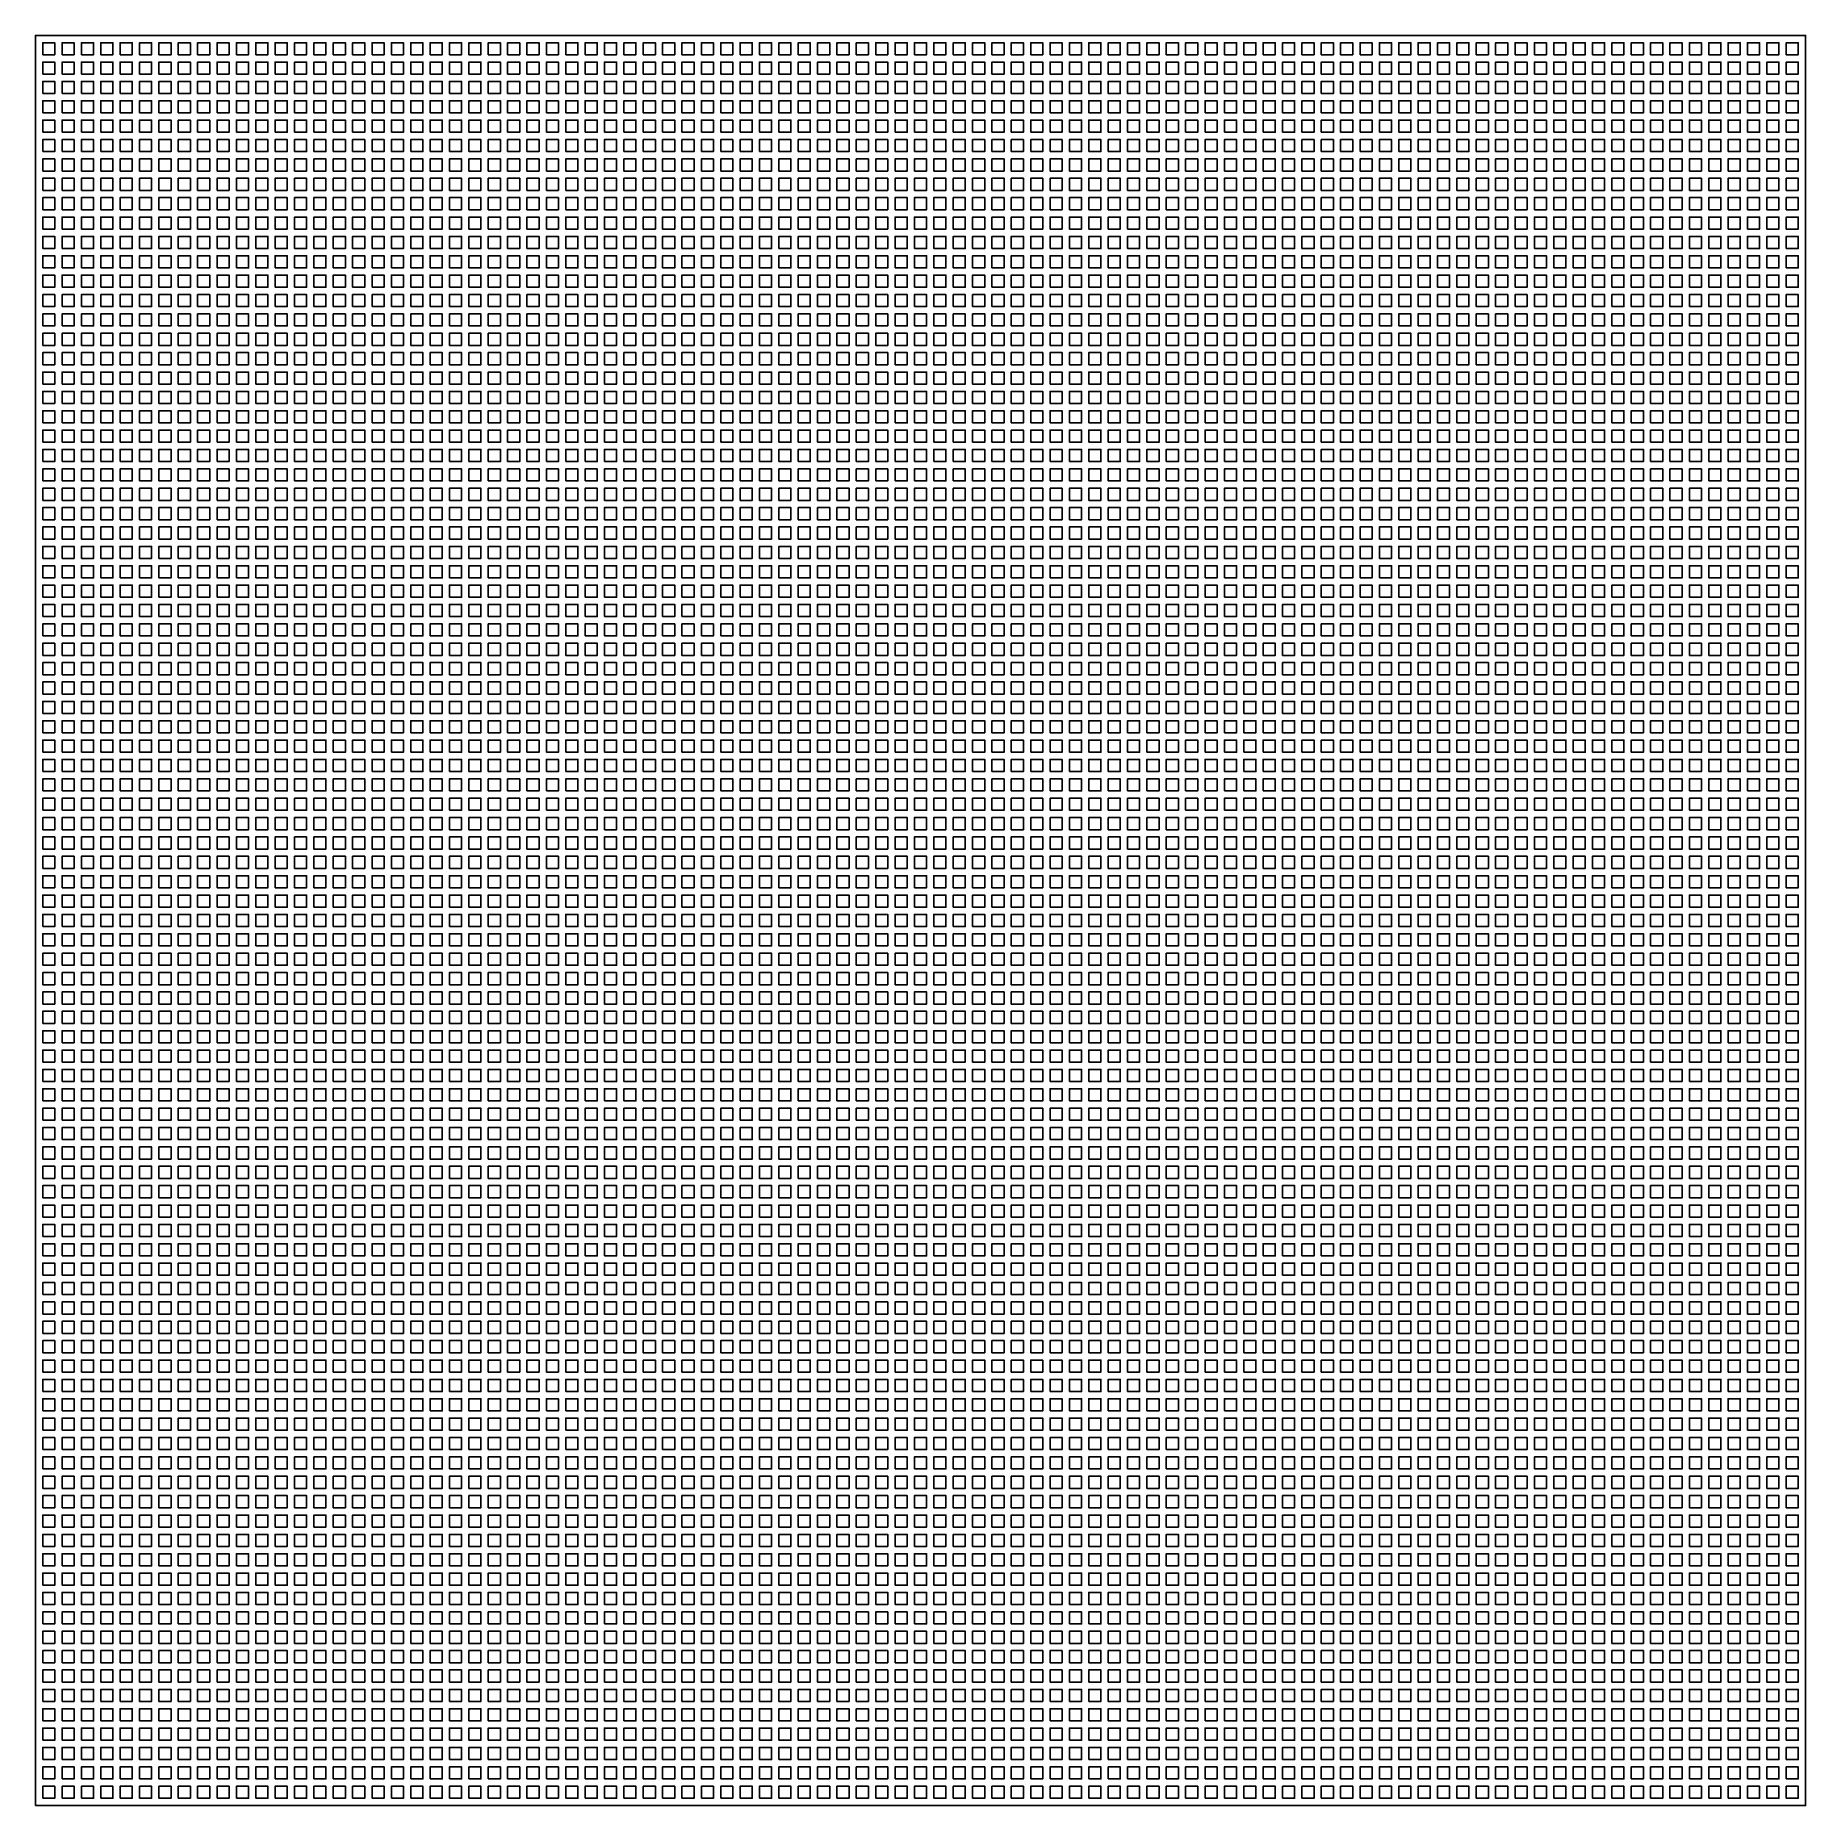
# Model space of a CAD drawing. Header units: millimetres. Extents: x 0 to 731, y 0 to 731.
import ezdxf

# ---------------------------------------------------------------- set-up
doc = ezdxf.new("R2010")
doc.units = ezdxf.units.MM

# ---------------------------------------------------------------- blocks, each defined once
blk = doc.blocks.new('*U1')
blk.add_lwpolyline([(-2.5, -2.5), (2.5, -2.5), (2.5, 2.5), (-2.5, 2.5)], close=True)
blk = doc.blocks.new('*U2')
at = {"color": 0, "linetype": 'ByBlock', "lineweight": -2, "transparency": 16777216}
for p in [(0, 720), (8, 720), (16, 720), (24, 720), (32, 720), (40, 720), (48, 720), (56, 720), (64, 720), (72, 720), (80, 720), (88, 720), (96, 720), (104, 720), (112, 720), (120, 720), (128, 720), (136, 720), (144, 720), (152, 720), (160, 720), (168, 720), (176, 720), (184, 720), (192, 720), (200, 720), (208, 720), (216, 720), (224, 720), (232, 720), (240, 720), (248, 720), (256, 720), (264, 720), (272, 720), (280, 720), (288, 720), (296, 720), (304, 720), (312, 720), (320, 720), (328, 720), (336, 720), (344, 720), (352, 720), (360, 720), (368, 720), (376, 720), (384, 720), (392, 720), (400, 720), (408, 720), (416, 720), (424, 720), (432, 720), (440, 720), (448, 720), (456, 720), (464, 720), (472, 720), (480, 720), (488, 720), (496, 720), (504, 720), (512, 720), (520, 720), (528, 720), (536, 720), (544, 720), (552, 720), (560, 720), (568, 720), (576, 720), (584, 720), (592, 720), (600, 720), (608, 720), (616, 720), (624, 720), (632, 720), (640, 720), (648, 720), (656, 720), (664, 720), (672, 720), (680, 720), (688, 720), (696, 720), (704, 720), (712, 720), (720, 720), (0, 712), (8, 712), (16, 712), (24, 712), (32, 712), (40, 712), (48, 712), (56, 712), (64, 712), (72, 712), (80, 712), (88, 712), (96, 712), (104, 712), (112, 712), (120, 712), (128, 712), (136, 712), (144, 712), (152, 712), (160, 712), (168, 712), (176, 712), (184, 712), (192, 712), (200, 712), (208, 712), (216, 712), (224, 712), (232, 712), (240, 712), (248, 712), (256, 712), (264, 712), (272, 712), (280, 712), (288, 712), (296, 712), (304, 712), (312, 712), (320, 712), (328, 712), (336, 712), (344, 712), (352, 712), (360, 712), (368, 712), (376, 712), (384, 712), (392, 712), (400, 712), (408, 712), (416, 712), (424, 712), (432, 712), (440, 712), (448, 712), (456, 712), (464, 712), (472, 712), (480, 712), (488, 712), (496, 712), (504, 712), (512, 712), (520, 712), (528, 712), (536, 712), (544, 712), (552, 712), (560, 712), (568, 712), (576, 712), (584, 712), (592, 712), (600, 712), (608, 712), (616, 712), (624, 712), (632, 712), (640, 712), (648, 712), (656, 712), (664, 712), (672, 712), (680, 712), (688, 712), (696, 712), (704, 712), (712, 712), (720, 712), (0, 704), (8, 704), (16, 704), (24, 704), (32, 704), (40, 704), (48, 704), (56, 704), (64, 704), (72, 704), (80, 704), (88, 704), (96, 704), (104, 704), (112, 704), (120, 704), (128, 704), (136, 704), (144, 704), (152, 704), (160, 704), (168, 704), (176, 704), (184, 704), (192, 704), (200, 704), (208, 704), (216, 704), (224, 704), (232, 704), (240, 704), (248, 704), (256, 704), (264, 704), (272, 704), (280, 704), (288, 704), (296, 704), (304, 704), (312, 704), (320, 704), (328, 704), (336, 704), (344, 704), (352, 704), (360, 704), (368, 704), (376, 704), (384, 704), (392, 704), (400, 704), (408, 704), (416, 704), (424, 704), (432, 704), (440, 704), (448, 704), (456, 704), (464, 704), (472, 704), (480, 704), (488, 704), (496, 704), (504, 704), (512, 704), (520, 704), (528, 704), (536, 704), (544, 704), (552, 704), (560, 704), (568, 704), (576, 704), (584, 704), (592, 704), (600, 704), (608, 704), (616, 704), (624, 704), (632, 704), (640, 704), (648, 704), (656, 704), (664, 704), (672, 704), (680, 704), (688, 704), (696, 704), (704, 704), (712, 704), (720, 704), (0, 696), (8, 696), (16, 696), (24, 696), (32, 696), (40, 696), (48, 696), (56, 696), (64, 696), (72, 696), (80, 696), (88, 696), (96, 696), (104, 696), (112, 696), (120, 696), (128, 696), (136, 696), (144, 696), (152, 696), (160, 696), (168, 696), (176, 696), (184, 696), (192, 696), (200, 696), (208, 696), (216, 696), (224, 696), (232, 696), (240, 696), (248, 696), (256, 696), (264, 696), (272, 696), (280, 696), (288, 696), (296, 696), (304, 696), (312, 696), (320, 696), (328, 696), (336, 696), (344, 696), (352, 696), (360, 696), (368, 696), (376, 696), (384, 696), (392, 696), (400, 696), (408, 696), (416, 696), (424, 696), (432, 696), (440, 696), (448, 696), (456, 696), (464, 696), (472, 696), (480, 696), (488, 696), (496, 696), (504, 696), (512, 696), (520, 696), (528, 696), (536, 696), (544, 696), (552, 696), (560, 696), (568, 696), (576, 696), (584, 696), (592, 696), (600, 696), (608, 696), (616, 696), (624, 696), (632, 696), (640, 696), (648, 696), (656, 696), (664, 696), (672, 696), (680, 696), (688, 696), (696, 696), (704, 696), (712, 696), (720, 696), (0, 688), (8, 688), (16, 688), (24, 688), (32, 688), (40, 688), (48, 688), (56, 688), (64, 688), (72, 688), (80, 688), (88, 688), (96, 688), (104, 688), (112, 688), (120, 688), (128, 688), (136, 688), (144, 688), (152, 688), (160, 688), (168, 688), (176, 688), (184, 688), (192, 688), (200, 688), (208, 688), (216, 688), (224, 688), (232, 688), (240, 688), (248, 688), (256, 688), (264, 688), (272, 688), (280, 688), (288, 688), (296, 688), (304, 688), (312, 688), (320, 688), (328, 688), (336, 688), (344, 688), (352, 688), (360, 688), (368, 688), (376, 688), (384, 688), (392, 688), (400, 688), (408, 688), (416, 688), (424, 688), (432, 688), (440, 688), (448, 688), (456, 688), (464, 688), (472, 688), (480, 688), (488, 688), (496, 688), (504, 688), (512, 688), (520, 688), (528, 688), (536, 688), (544, 688), (552, 688), (560, 688), (568, 688), (576, 688), (584, 688), (592, 688), (600, 688), (608, 688), (616, 688), (624, 688), (632, 688), (640, 688), (648, 688), (656, 688), (664, 688), (672, 688), (680, 688), (688, 688), (696, 688), (704, 688), (712, 688), (720, 688), (0, 680), (8, 680), (16, 680), (24, 680), (32, 680), (40, 680), (48, 680), (56, 680), (64, 680), (72, 680), (80, 680), (88, 680), (96, 680), (104, 680), (112, 680), (120, 680), (128, 680), (136, 680), (144, 680), (152, 680), (160, 680), (168, 680), (176, 680), (184, 680), (192, 680), (200, 680), (208, 680), (216, 680), (224, 680), (232, 680), (240, 680), (248, 680), (256, 680), (264, 680), (272, 680), (280, 680), (288, 680), (296, 680), (304, 680), (312, 680), (320, 680), (328, 680), (336, 680), (344, 680), (352, 680), (360, 680), (368, 680), (376, 680), (384, 680), (392, 680), (400, 680), (408, 680), (416, 680), (424, 680), (432, 680), (440, 680), (448, 680), (456, 680), (464, 680), (472, 680), (480, 680), (488, 680), (496, 680), (504, 680), (512, 680), (520, 680), (528, 680), (536, 680), (544, 680), (552, 680), (560, 680), (568, 680), (576, 680), (584, 680), (592, 680), (600, 680), (608, 680), (616, 680), (624, 680), (632, 680), (640, 680), (648, 680), (656, 680), (664, 680), (672, 680), (680, 680), (688, 680), (696, 680), (704, 680), (712, 680), (720, 680), (0, 672), (8, 672), (16, 672), (24, 672), (32, 672), (40, 672), (48, 672), (56, 672), (64, 672), (72, 672), (80, 672), (88, 672), (96, 672), (104, 672), (112, 672), (120, 672), (128, 672), (136, 672), (144, 672), (152, 672), (160, 672), (168, 672), (176, 672), (184, 672), (192, 672), (200, 672), (208, 672), (216, 672), (224, 672), (232, 672), (240, 672), (248, 672), (256, 672), (264, 672), (272, 672), (280, 672), (288, 672), (296, 672), (304, 672), (312, 672), (320, 672), (328, 672), (336, 672), (344, 672), (352, 672), (360, 672), (368, 672), (376, 672), (384, 672), (392, 672), (400, 672), (408, 672), (416, 672), (424, 672), (432, 672), (440, 672), (448, 672), (456, 672), (464, 672), (472, 672), (480, 672), (488, 672), (496, 672), (504, 672), (512, 672), (520, 672), (528, 672), (536, 672), (544, 672), (552, 672), (560, 672), (568, 672), (576, 672), (584, 672), (592, 672), (600, 672), (608, 672), (616, 672), (624, 672), (632, 672), (640, 672), (648, 672), (656, 672), (664, 672), (672, 672), (680, 672), (688, 672), (696, 672), (704, 672), (712, 672), (720, 672), (0, 664), (8, 664), (16, 664), (24, 664), (32, 664), (40, 664), (48, 664), (56, 664), (64, 664), (72, 664), (80, 664), (88, 664), (96, 664), (104, 664), (112, 664), (120, 664), (128, 664), (136, 664), (144, 664), (152, 664), (160, 664), (168, 664), (176, 664), (184, 664), (192, 664), (200, 664), (208, 664), (216, 664), (224, 664), (232, 664), (240, 664), (248, 664), (256, 664), (264, 664), (272, 664), (280, 664), (288, 664), (296, 664), (304, 664), (312, 664), (320, 664), (328, 664), (336, 664), (344, 664), (352, 664), (360, 664), (368, 664), (376, 664), (384, 664), (392, 664), (400, 664), (408, 664), (416, 664), (424, 664), (432, 664), (440, 664), (448, 664), (456, 664), (464, 664), (472, 664), (480, 664), (488, 664), (496, 664), (504, 664), (512, 664), (520, 664), (528, 664), (536, 664), (544, 664), (552, 664), (560, 664), (568, 664), (576, 664), (584, 664), (592, 664), (600, 664), (608, 664), (616, 664), (624, 664), (632, 664), (640, 664), (648, 664), (656, 664), (664, 664), (672, 664), (680, 664), (688, 664), (696, 664), (704, 664), (712, 664), (720, 664), (0, 656), (8, 656), (16, 656), (24, 656), (32, 656), (40, 656), (48, 656), (56, 656), (64, 656), (72, 656), (80, 656), (88, 656), (96, 656), (104, 656), (112, 656), (120, 656), (128, 656), (136, 656), (144, 656), (152, 656), (160, 656), (168, 656), (176, 656), (184, 656), (192, 656), (200, 656), (208, 656), (216, 656), (224, 656), (232, 656), (240, 656), (248, 656), (256, 656), (264, 656), (272, 656), (280, 656), (288, 656), (296, 656), (304, 656), (312, 656), (320, 656), (328, 656), (336, 656), (344, 656), (352, 656), (360, 656), (368, 656), (376, 656), (384, 656), (392, 656), (400, 656), (408, 656), (416, 656), (424, 656), (432, 656), (440, 656), (448, 656), (456, 656), (464, 656), (472, 656), (480, 656), (488, 656), (496, 656), (504, 656), (512, 656), (520, 656), (528, 656), (536, 656), (544, 656), (552, 656), (560, 656), (568, 656), (576, 656), (584, 656), (592, 656), (600, 656), (608, 656), (616, 656), (624, 656), (632, 656), (640, 656), (648, 656), (656, 656), (664, 656), (672, 656), (680, 656), (688, 656), (696, 656), (704, 656), (712, 656), (720, 656), (0, 648), (8, 648), (16, 648), (24, 648), (32, 648), (40, 648), (48, 648), (56, 648), (64, 648), (72, 648), (80, 648), (88, 648), (96, 648), (104, 648), (112, 648), (120, 648), (128, 648), (136, 648), (144, 648), (152, 648), (160, 648), (168, 648), (176, 648), (184, 648), (192, 648), (200, 648), (208, 648), (216, 648), (224, 648), (232, 648), (240, 648), (248, 648), (256, 648), (264, 648), (272, 648), (280, 648), (288, 648), (296, 648), (304, 648), (312, 648), (320, 648), (328, 648), (336, 648), (344, 648), (352, 648), (360, 648), (368, 648), (376, 648), (384, 648), (392, 648), (400, 648), (408, 648), (416, 648), (424, 648), (432, 648), (440, 648), (448, 648), (456, 648), (464, 648), (472, 648), (480, 648), (488, 648), (496, 648), (504, 648), (512, 648), (520, 648), (528, 648), (536, 648), (544, 648), (552, 648), (560, 648), (568, 648), (576, 648), (584, 648), (592, 648), (600, 648), (608, 648), (616, 648), (624, 648), (632, 648), (640, 648), (648, 648), (656, 648), (664, 648), (672, 648), (680, 648), (688, 648), (696, 648), (704, 648), (712, 648), (720, 648), (0, 640), (8, 640), (16, 640), (24, 640), (32, 640), (40, 640), (48, 640), (56, 640), (64, 640), (72, 640), (80, 640), (88, 640), (96, 640), (104, 640), (112, 640), (120, 640), (128, 640), (136, 640), (144, 640), (152, 640), (160, 640), (168, 640), (176, 640), (184, 640), (192, 640), (200, 640), (208, 640), (216, 640), (224, 640), (232, 640), (240, 640), (248, 640), (256, 640), (264, 640), (272, 640), (280, 640), (288, 640), (296, 640), (304, 640), (312, 640), (320, 640), (328, 640), (336, 640), (344, 640), (352, 640), (360, 640), (368, 640), (376, 640), (384, 640), (392, 640), (400, 640), (408, 640), (416, 640), (424, 640), (432, 640), (440, 640), (448, 640), (456, 640), (464, 640), (472, 640), (480, 640), (488, 640), (496, 640), (504, 640), (512, 640), (520, 640), (528, 640), (536, 640), (544, 640), (552, 640), (560, 640), (568, 640), (576, 640), (584, 640), (592, 640), (600, 640), (608, 640), (616, 640), (624, 640), (632, 640), (640, 640), (648, 640), (656, 640), (664, 640), (672, 640), (680, 640), (688, 640), (696, 640), (704, 640), (712, 640), (720, 640), (0, 632), (8, 632), (16, 632), (24, 632), (32, 632), (40, 632), (48, 632), (56, 632), (64, 632), (72, 632), (80, 632), (88, 632), (96, 632), (104, 632), (112, 632), (120, 632), (128, 632), (136, 632), (144, 632), (152, 632), (160, 632), (168, 632), (176, 632), (184, 632), (192, 632), (200, 632), (208, 632), (216, 632), (224, 632), (232, 632), (240, 632), (248, 632), (256, 632), (264, 632), (272, 632), (280, 632), (288, 632), (296, 632), (304, 632), (312, 632), (320, 632), (328, 632), (336, 632), (344, 632), (352, 632), (360, 632), (368, 632), (376, 632), (384, 632), (392, 632), (400, 632), (408, 632), (416, 632), (424, 632), (432, 632), (440, 632), (448, 632), (456, 632), (464, 632), (472, 632), (480, 632), (488, 632), (496, 632), (504, 632), (512, 632), (520, 632), (528, 632), (536, 632), (544, 632), (552, 632), (560, 632), (568, 632), (576, 632), (584, 632), (592, 632), (600, 632), (608, 632), (616, 632), (624, 632), (632, 632), (640, 632), (648, 632), (656, 632), (664, 632), (672, 632), (680, 632), (688, 632), (696, 632), (704, 632), (712, 632), (720, 632), (0, 624), (8, 624), (16, 624), (24, 624), (32, 624), (40, 624), (48, 624), (56, 624), (64, 624), (72, 624), (80, 624), (88, 624), (96, 624), (104, 624), (112, 624), (120, 624), (128, 624), (136, 624), (144, 624), (152, 624), (160, 624), (168, 624), (176, 624), (184, 624), (192, 624), (200, 624), (208, 624), (216, 624), (224, 624), (232, 624), (240, 624), (248, 624), (256, 624), (264, 624), (272, 624), (280, 624), (288, 624), (296, 624), (304, 624), (312, 624), (320, 624), (328, 624), (336, 624), (344, 624), (352, 624), (360, 624), (368, 624), (376, 624), (384, 624), (392, 624), (400, 624), (408, 624), (416, 624), (424, 624), (432, 624), (440, 624), (448, 624), (456, 624), (464, 624), (472, 624), (480, 624), (488, 624), (496, 624), (504, 624), (512, 624), (520, 624), (528, 624), (536, 624), (544, 624), (552, 624), (560, 624), (568, 624), (576, 624), (584, 624), (592, 624), (600, 624), (608, 624), (616, 624), (624, 624), (632, 624), (640, 624), (648, 624), (656, 624), (664, 624), (672, 624), (680, 624), (688, 624), (696, 624), (704, 624), (712, 624), (720, 624), (0, 616), (8, 616), (16, 616), (24, 616), (32, 616), (40, 616), (48, 616), (56, 616), (64, 616), (72, 616), (80, 616), (88, 616), (96, 616), (104, 616), (112, 616), (120, 616), (128, 616), (136, 616), (144, 616), (152, 616), (160, 616), (168, 616), (176, 616), (184, 616), (192, 616), (200, 616), (208, 616), (216, 616), (224, 616), (232, 616), (240, 616), (248, 616), (256, 616), (264, 616), (272, 616), (280, 616), (288, 616), (296, 616), (304, 616), (312, 616), (320, 616), (328, 616), (336, 616), (344, 616), (352, 616), (360, 616), (368, 616), (376, 616), (384, 616), (392, 616), (400, 616), (408, 616), (416, 616), (424, 616), (432, 616), (440, 616), (448, 616), (456, 616), (464, 616), (472, 616), (480, 616), (488, 616), (496, 616), (504, 616), (512, 616), (520, 616), (528, 616), (536, 616), (544, 616), (552, 616), (560, 616), (568, 616), (576, 616), (584, 616), (592, 616), (600, 616), (608, 616), (616, 616), (624, 616), (632, 616), (640, 616), (648, 616), (656, 616), (664, 616), (672, 616), (680, 616), (688, 616), (696, 616), (704, 616), (712, 616), (720, 616), (0, 608), (8, 608), (16, 608), (24, 608), (32, 608), (40, 608), (48, 608), (56, 608), (64, 608), (72, 608), (80, 608), (88, 608), (96, 608), (104, 608), (112, 608), (120, 608), (128, 608), (136, 608), (144, 608), (152, 608), (160, 608), (168, 608), (176, 608), (184, 608), (192, 608), (200, 608), (208, 608), (216, 608), (224, 608), (232, 608), (240, 608), (248, 608), (256, 608), (264, 608), (272, 608), (280, 608), (288, 608), (296, 608), (304, 608), (312, 608), (320, 608), (328, 608), (336, 608), (344, 608), (352, 608), (360, 608), (368, 608), (376, 608), (384, 608), (392, 608), (400, 608), (408, 608), (416, 608), (424, 608), (432, 608), (440, 608), (448, 608), (456, 608), (464, 608), (472, 608), (480, 608), (488, 608), (496, 608), (504, 608), (512, 608), (520, 608), (528, 608), (536, 608), (544, 608), (552, 608), (560, 608), (568, 608), (576, 608), (584, 608), (592, 608), (600, 608), (608, 608), (616, 608), (624, 608), (632, 608), (640, 608), (648, 608), (656, 608), (664, 608), (672, 608), (680, 608), (688, 608), (696, 608), (704, 608), (712, 608), (720, 608), (0, 600), (8, 600), (16, 600), (24, 600), (32, 600), (40, 600), (48, 600), (56, 600), (64, 600), (72, 600), (80, 600), (88, 600), (96, 600), (104, 600), (112, 600), (120, 600), (128, 600), (136, 600), (144, 600), (152, 600), (160, 600), (168, 600), (176, 600), (184, 600), (192, 600), (200, 600), (208, 600), (216, 600), (224, 600), (232, 600), (240, 600), (248, 600), (256, 600), (264, 600), (272, 600), (280, 600), (288, 600), (296, 600), (304, 600), (312, 600), (320, 600), (328, 600), (336, 600), (344, 600), (352, 600), (360, 600), (368, 600), (376, 600), (384, 600), (392, 600), (400, 600), (408, 600), (416, 600), (424, 600), (432, 600), (440, 600), (448, 600), (456, 600), (464, 600), (472, 600), (480, 600), (488, 600), (496, 600), (504, 600), (512, 600), (520, 600), (528, 600), (536, 600), (544, 600), (552, 600), (560, 600), (568, 600), (576, 600), (584, 600), (592, 600), (600, 600), (608, 600), (616, 600), (624, 600), (632, 600), (640, 600), (648, 600), (656, 600), (664, 600), (672, 600), (680, 600), (688, 600), (696, 600), (704, 600), (712, 600), (720, 600), (0, 592), (8, 592), (16, 592), (24, 592), (32, 592), (40, 592), (48, 592), (56, 592), (64, 592), (72, 592), (80, 592), (88, 592), (96, 592), (104, 592), (112, 592), (120, 592), (128, 592), (136, 592), (144, 592), (152, 592), (160, 592), (168, 592), (176, 592), (184, 592), (192, 592), (200, 592), (208, 592), (216, 592), (224, 592), (232, 592), (240, 592), (248, 592), (256, 592), (264, 592), (272, 592), (280, 592), (288, 592), (296, 592), (304, 592), (312, 592), (320, 592), (328, 592), (336, 592), (344, 592), (352, 592), (360, 592), (368, 592), (376, 592), (384, 592), (392, 592), (400, 592), (408, 592), (416, 592), (424, 592), (432, 592), (440, 592), (448, 592), (456, 592), (464, 592), (472, 592), (480, 592), (488, 592), (496, 592), (504, 592), (512, 592), (520, 592), (528, 592), (536, 592), (544, 592), (552, 592), (560, 592), (568, 592), (576, 592), (584, 592), (592, 592), (600, 592), (608, 592), (616, 592), (624, 592), (632, 592), (640, 592), (648, 592), (656, 592), (664, 592), (672, 592), (680, 592), (688, 592), (696, 592), (704, 592), (712, 592), (720, 592), (0, 584), (8, 584), (16, 584), (24, 584), (32, 584), (40, 584), (48, 584), (56, 584), (64, 584), (72, 584), (80, 584), (88, 584), (96, 584), (104, 584), (112, 584), (120, 584), (128, 584), (136, 584), (144, 584), (152, 584), (160, 584), (168, 584), (176, 584), (184, 584), (192, 584), (200, 584), (208, 584), (216, 584), (224, 584), (232, 584), (240, 584), (248, 584), (256, 584), (264, 584), (272, 584), (280, 584), (288, 584), (296, 584), (304, 584), (312, 584), (320, 584), (328, 584), (336, 584), (344, 584), (352, 584), (360, 584), (368, 584), (376, 584), (384, 584), (392, 584), (400, 584), (408, 584), (416, 584), (424, 584), (432, 584), (440, 584), (448, 584), (456, 584), (464, 584), (472, 584), (480, 584), (488, 584), (496, 584), (504, 584), (512, 584), (520, 584), (528, 584), (536, 584), (544, 584), (552, 584), (560, 584), (568, 584), (576, 584), (584, 584), (592, 584), (600, 584), (608, 584), (616, 584), (624, 584), (632, 584), (640, 584), (648, 584), (656, 584), (664, 584), (672, 584), (680, 584), (688, 584), (696, 584), (704, 584), (712, 584), (720, 584), (0, 576), (8, 576), (16, 576), (24, 576), (32, 576), (40, 576), (48, 576), (56, 576), (64, 576), (72, 576), (80, 576), (88, 576), (96, 576), (104, 576), (112, 576), (120, 576), (128, 576), (136, 576), (144, 576), (152, 576), (160, 576), (168, 576), (176, 576), (184, 576), (192, 576), (200, 576), (208, 576), (216, 576), (224, 576), (232, 576), (240, 576), (248, 576), (256, 576), (264, 576), (272, 576), (280, 576), (288, 576), (296, 576), (304, 576), (312, 576), (320, 576), (328, 576), (336, 576), (344, 576), (352, 576), (360, 576), (368, 576), (376, 576), (384, 576), (392, 576), (400, 576), (408, 576), (416, 576), (424, 576), (432, 576), (440, 576), (448, 576), (456, 576), (464, 576), (472, 576), (480, 576), (488, 576), (496, 576), (504, 576), (512, 576), (520, 576), (528, 576), (536, 576), (544, 576), (552, 576), (560, 576), (568, 576), (576, 576), (584, 576), (592, 576), (600, 576), (608, 576), (616, 576), (624, 576), (632, 576), (640, 576), (648, 576), (656, 576), (664, 576), (672, 576), (680, 576), (688, 576), (696, 576), (704, 576), (712, 576), (720, 576), (0, 568), (8, 568), (16, 568), (24, 568), (32, 568), (40, 568), (48, 568), (56, 568), (64, 568), (72, 568), (80, 568), (88, 568), (96, 568), (104, 568), (112, 568), (120, 568), (128, 568), (136, 568), (144, 568), (152, 568), (160, 568), (168, 568), (176, 568), (184, 568), (192, 568), (200, 568), (208, 568), (216, 568), (224, 568), (232, 568), (240, 568), (248, 568), (256, 568), (264, 568), (272, 568), (280, 568), (288, 568), (296, 568), (304, 568), (312, 568), (320, 568), (328, 568), (336, 568), (344, 568), (352, 568), (360, 568), (368, 568), (376, 568), (384, 568), (392, 568), (400, 568), (408, 568), (416, 568), (424, 568), (432, 568), (440, 568), (448, 568), (456, 568), (464, 568), (472, 568), (480, 568), (488, 568), (496, 568), (504, 568), (512, 568), (520, 568), (528, 568), (536, 568), (544, 568), (552, 568), (560, 568), (568, 568), (576, 568), (584, 568), (592, 568), (600, 568), (608, 568), (616, 568), (624, 568), (632, 568), (640, 568), (648, 568), (656, 568), (664, 568), (672, 568), (680, 568), (688, 568), (696, 568), (704, 568), (712, 568), (720, 568), (0, 560), (8, 560), (16, 560), (24, 560), (32, 560), (40, 560), (48, 560), (56, 560), (64, 560), (72, 560), (80, 560), (88, 560), (96, 560), (104, 560), (112, 560), (120, 560), (128, 560), (136, 560), (144, 560), (152, 560), (160, 560), (168, 560), (176, 560), (184, 560), (192, 560), (200, 560), (208, 560), (216, 560), (224, 560), (232, 560), (240, 560), (248, 560), (256, 560), (264, 560), (272, 560), (280, 560), (288, 560), (296, 560), (304, 560), (312, 560), (320, 560), (328, 560), (336, 560), (344, 560), (352, 560), (360, 560), (368, 560), (376, 560), (384, 560), (392, 560), (400, 560), (408, 560), (416, 560), (424, 560), (432, 560), (440, 560), (448, 560), (456, 560), (464, 560), (472, 560), (480, 560), (488, 560), (496, 560), (504, 560), (512, 560), (520, 560), (528, 560), (536, 560), (544, 560), (552, 560), (560, 560), (568, 560), (576, 560), (584, 560), (592, 560), (600, 560), (608, 560), (616, 560), (624, 560), (632, 560), (640, 560), (648, 560), (656, 560), (664, 560), (672, 560), (680, 560), (688, 560), (696, 560), (704, 560), (712, 560), (720, 560), (0, 552), (8, 552), (16, 552), (24, 552), (32, 552), (40, 552), (48, 552), (56, 552), (64, 552), (72, 552), (80, 552), (88, 552), (96, 552), (104, 552), (112, 552), (120, 552), (128, 552), (136, 552), (144, 552), (152, 552), (160, 552), (168, 552), (176, 552), (184, 552), (192, 552), (200, 552), (208, 552), (216, 552), (224, 552), (232, 552), (240, 552), (248, 552), (256, 552), (264, 552), (272, 552), (280, 552), (288, 552), (296, 552), (304, 552), (312, 552), (320, 552), (328, 552), (336, 552), (344, 552), (352, 552), (360, 552), (368, 552), (376, 552), (384, 552), (392, 552), (400, 552), (408, 552), (416, 552), (424, 552), (432, 552), (440, 552), (448, 552), (456, 552), (464, 552), (472, 552), (480, 552), (488, 552), (496, 552), (504, 552), (512, 552), (520, 552), (528, 552), (536, 552), (544, 552), (552, 552), (560, 552), (568, 552), (576, 552), (584, 552), (592, 552), (600, 552), (608, 552), (616, 552), (624, 552), (632, 552), (640, 552), (648, 552), (656, 552), (664, 552), (672, 552), (680, 552), (688, 552), (696, 552), (704, 552), (712, 552), (720, 552), (0, 544), (8, 544), (16, 544), (24, 544), (32, 544), (40, 544), (48, 544), (56, 544), (64, 544), (72, 544), (80, 544), (88, 544), (96, 544), (104, 544), (112, 544), (120, 544), (128, 544), (136, 544), (144, 544), (152, 544), (160, 544), (168, 544), (176, 544), (184, 544), (192, 544), (200, 544), (208, 544), (216, 544), (224, 544), (232, 544), (240, 544), (248, 544), (256, 544), (264, 544), (272, 544), (280, 544), (288, 544), (296, 544), (304, 544), (312, 544), (320, 544), (328, 544), (336, 544), (344, 544), (352, 544), (360, 544), (368, 544), (376, 544), (384, 544), (392, 544), (400, 544), (408, 544), (416, 544), (424, 544), (432, 544), (440, 544), (448, 544), (456, 544), (464, 544), (472, 544), (480, 544), (488, 544), (496, 544), (504, 544), (512, 544), (520, 544), (528, 544), (536, 544), (544, 544), (552, 544), (560, 544), (568, 544), (576, 544), (584, 544), (592, 544), (600, 544), (608, 544), (616, 544), (624, 544), (632, 544), (640, 544), (648, 544), (656, 544), (664, 544), (672, 544), (680, 544), (688, 544), (696, 544), (704, 544), (712, 544), (720, 544), (0, 536), (8, 536), (16, 536), (24, 536), (32, 536), (40, 536), (48, 536), (56, 536), (64, 536), (72, 536), (80, 536), (88, 536), (96, 536), (104, 536), (112, 536), (120, 536), (128, 536), (136, 536), (144, 536), (152, 536), (160, 536), (168, 536), (176, 536), (184, 536), (192, 536), (200, 536), (208, 536), (216, 536), (224, 536), (232, 536), (240, 536), (248, 536), (256, 536), (264, 536), (272, 536), (280, 536), (288, 536), (296, 536), (304, 536), (312, 536), (320, 536), (328, 536), (336, 536), (344, 536), (352, 536), (360, 536), (368, 536), (376, 536), (384, 536), (392, 536), (400, 536), (408, 536), (416, 536), (424, 536), (432, 536), (440, 536), (448, 536), (456, 536), (464, 536), (472, 536), (480, 536), (488, 536), (496, 536), (504, 536), (512, 536), (520, 536), (528, 536), (536, 536), (544, 536), (552, 536), (560, 536), (568, 536), (576, 536), (584, 536), (592, 536), (600, 536), (608, 536), (616, 536), (624, 536), (632, 536), (640, 536), (648, 536), (656, 536), (664, 536), (672, 536), (680, 536), (688, 536), (696, 536), (704, 536), (712, 536), (720, 536), (0, 528), (8, 528), (16, 528), (24, 528), (32, 528), (40, 528), (48, 528), (56, 528), (64, 528), (72, 528), (80, 528), (88, 528), (96, 528), (104, 528), (112, 528), (120, 528), (128, 528), (136, 528), (144, 528), (152, 528), (160, 528), (168, 528), (176, 528), (184, 528), (192, 528), (200, 528), (208, 528), (216, 528), (224, 528), (232, 528), (240, 528), (248, 528), (256, 528), (264, 528), (272, 528), (280, 528), (288, 528), (296, 528), (304, 528), (312, 528), (320, 528), (328, 528), (336, 528), (344, 528), (352, 528), (360, 528), (368, 528), (376, 528), (384, 528), (392, 528), (400, 528), (408, 528), (416, 528), (424, 528), (432, 528), (440, 528), (448, 528), (456, 528), (464, 528), (472, 528), (480, 528), (488, 528), (496, 528), (504, 528), (512, 528), (520, 528), (528, 528), (536, 528), (544, 528), (552, 528), (560, 528), (568, 528), (576, 528), (584, 528), (592, 528), (600, 528), (608, 528), (616, 528), (624, 528), (632, 528), (640, 528), (648, 528), (656, 528), (664, 528), (672, 528), (680, 528), (688, 528), (696, 528), (704, 528), (712, 528), (720, 528), (0, 520), (8, 520), (16, 520), (24, 520), (32, 520), (40, 520), (48, 520), (56, 520), (64, 520), (72, 520), (80, 520), (88, 520), (96, 520), (104, 520), (112, 520), (120, 520), (128, 520), (136, 520), (144, 520), (152, 520), (160, 520), (168, 520), (176, 520), (184, 520), (192, 520), (200, 520), (208, 520), (216, 520), (224, 520), (232, 520), (240, 520), (248, 520), (256, 520), (264, 520), (272, 520), (280, 520), (288, 520), (296, 520), (304, 520), (312, 520), (320, 520), (328, 520), (336, 520), (344, 520), (352, 520), (360, 520), (368, 520), (376, 520), (384, 520), (392, 520), (400, 520), (408, 520), (416, 520), (424, 520), (432, 520), (440, 520), (448, 520), (456, 520), (464, 520), (472, 520), (480, 520), (488, 520), (496, 520), (504, 520), (512, 520), (520, 520), (528, 520), (536, 520), (544, 520), (552, 520), (560, 520), (568, 520), (576, 520), (584, 520), (592, 520), (600, 520), (608, 520), (616, 520), (624, 520), (632, 520), (640, 520), (648, 520), (656, 520), (664, 520), (672, 520), (680, 520), (688, 520), (696, 520), (704, 520), (712, 520), (720, 520), (0, 512), (8, 512), (16, 512), (24, 512), (32, 512), (40, 512), (48, 512), (56, 512), (64, 512), (72, 512), (80, 512), (88, 512), (96, 512), (104, 512), (112, 512), (120, 512), (128, 512), (136, 512), (144, 512), (152, 512), (160, 512), (168, 512), (176, 512), (184, 512), (192, 512), (200, 512), (208, 512), (216, 512), (224, 512), (232, 512), (240, 512), (248, 512), (256, 512), (264, 512), (272, 512), (280, 512), (288, 512), (296, 512), (304, 512), (312, 512), (320, 512), (328, 512), (336, 512), (344, 512), (352, 512), (360, 512), (368, 512), (376, 512), (384, 512), (392, 512), (400, 512), (408, 512), (416, 512), (424, 512), (432, 512), (440, 512), (448, 512), (456, 512), (464, 512), (472, 512), (480, 512), (488, 512), (496, 512), (504, 512), (512, 512), (520, 512), (528, 512), (536, 512), (544, 512), (552, 512), (560, 512), (568, 512), (576, 512), (584, 512), (592, 512), (600, 512), (608, 512), (616, 512), (624, 512), (632, 512), (640, 512), (648, 512), (656, 512), (664, 512), (672, 512), (680, 512), (688, 512), (696, 512), (704, 512), (712, 512), (720, 512), (0, 504), (8, 504), (16, 504), (24, 504), (32, 504), (40, 504), (48, 504), (56, 504), (64, 504), (72, 504), (80, 504), (88, 504), (96, 504), (104, 504), (112, 504), (120, 504), (128, 504), (136, 504), (144, 504), (152, 504), (160, 504), (168, 504), (176, 504), (184, 504), (192, 504), (200, 504), (208, 504), (216, 504), (224, 504), (232, 504), (240, 504), (248, 504), (256, 504), (264, 504), (272, 504), (280, 504), (288, 504), (296, 504), (304, 504), (312, 504), (320, 504), (328, 504), (336, 504), (344, 504), (352, 504), (360, 504), (368, 504), (376, 504), (384, 504), (392, 504), (400, 504), (408, 504), (416, 504), (424, 504), (432, 504), (440, 504), (448, 504), (456, 504), (464, 504), (472, 504), (480, 504), (488, 504), (496, 504), (504, 504), (512, 504), (520, 504), (528, 504), (536, 504), (544, 504), (552, 504), (560, 504), (568, 504), (576, 504), (584, 504), (592, 504), (600, 504), (608, 504), (616, 504), (624, 504), (632, 504), (640, 504), (648, 504), (656, 504), (664, 504), (672, 504), (680, 504), (688, 504), (696, 504), (704, 504), (712, 504), (720, 504), (0, 496), (8, 496), (16, 496), (24, 496), (32, 496), (40, 496), (48, 496), (56, 496), (64, 496), (72, 496), (80, 496), (88, 496), (96, 496), (104, 496), (112, 496), (120, 496), (128, 496), (136, 496), (144, 496), (152, 496), (160, 496), (168, 496), (176, 496), (184, 496), (192, 496), (200, 496), (208, 496), (216, 496), (224, 496), (232, 496), (240, 496), (248, 496), (256, 496), (264, 496), (272, 496), (280, 496), (288, 496), (296, 496), (304, 496), (312, 496), (320, 496), (328, 496), (336, 496), (344, 496), (352, 496), (360, 496), (368, 496), (376, 496), (384, 496), (392, 496), (400, 496), (408, 496), (416, 496), (424, 496), (432, 496), (440, 496), (448, 496), (456, 496), (464, 496), (472, 496), (480, 496), (488, 496), (496, 496), (504, 496), (512, 496), (520, 496), (528, 496), (536, 496), (544, 496), (552, 496), (560, 496), (568, 496), (576, 496), (584, 496), (592, 496), (600, 496), (608, 496), (616, 496), (624, 496), (632, 496), (640, 496), (648, 496), (656, 496), (664, 496), (672, 496), (680, 496), (688, 496), (696, 496), (704, 496), (712, 496), (720, 496), (0, 488), (8, 488), (16, 488), (24, 488), (32, 488), (40, 488), (48, 488), (56, 488), (64, 488), (72, 488), (80, 488), (88, 488), (96, 488), (104, 488), (112, 488), (120, 488), (128, 488), (136, 488), (144, 488), (152, 488), (160, 488), (168, 488), (176, 488), (184, 488), (192, 488), (200, 488), (208, 488), (216, 488), (224, 488), (232, 488), (240, 488), (248, 488), (256, 488), (264, 488), (272, 488), (280, 488), (288, 488), (296, 488), (304, 488), (312, 488), (320, 488), (328, 488), (336, 488), (344, 488), (352, 488), (360, 488), (368, 488), (376, 488), (384, 488), (392, 488), (400, 488), (408, 488), (416, 488), (424, 488), (432, 488), (440, 488), (448, 488), (456, 488), (464, 488), (472, 488), (480, 488), (488, 488), (496, 488), (504, 488), (512, 488), (520, 488), (528, 488), (536, 488), (544, 488), (552, 488), (560, 488), (568, 488), (576, 488), (584, 488), (592, 488), (600, 488), (608, 488), (616, 488), (624, 488), (632, 488), (640, 488), (648, 488), (656, 488), (664, 488), (672, 488), (680, 488), (688, 488), (696, 488), (704, 488), (712, 488), (720, 488), (0, 480), (8, 480), (16, 480), (24, 480), (32, 480), (40, 480), (48, 480), (56, 480), (64, 480), (72, 480), (80, 480), (88, 480), (96, 480), (104, 480), (112, 480), (120, 480), (128, 480), (136, 480), (144, 480), (152, 480), (160, 480), (168, 480), (176, 480), (184, 480), (192, 480), (200, 480), (208, 480), (216, 480), (224, 480), (232, 480), (240, 480), (248, 480), (256, 480), (264, 480), (272, 480), (280, 480), (288, 480), (296, 480), (304, 480), (312, 480), (320, 480), (328, 480), (336, 480), (344, 480), (352, 480), (360, 480), (368, 480), (376, 480), (384, 480), (392, 480), (400, 480), (408, 480), (416, 480), (424, 480), (432, 480), (440, 480), (448, 480), (456, 480), (464, 480), (472, 480), (480, 480), (488, 480), (496, 480), (504, 480), (512, 480), (520, 480), (528, 480), (536, 480), (544, 480), (552, 480), (560, 480), (568, 480), (576, 480), (584, 480), (592, 480), (600, 480), (608, 480), (616, 480), (624, 480), (632, 480), (640, 480), (648, 480), (656, 480), (664, 480), (672, 480), (680, 480), (688, 480), (696, 480), (704, 480), (712, 480), (720, 480), (0, 472), (8, 472), (16, 472), (24, 472), (32, 472), (40, 472), (48, 472), (56, 472), (64, 472), (72, 472), (80, 472), (88, 472), (96, 472), (104, 472), (112, 472), (120, 472), (128, 472), (136, 472), (144, 472), (152, 472), (160, 472), (168, 472), (176, 472), (184, 472), (192, 472), (200, 472), (208, 472), (216, 472), (224, 472), (232, 472), (240, 472), (248, 472), (256, 472), (264, 472), (272, 472), (280, 472), (288, 472), (296, 472), (304, 472), (312, 472), (320, 472), (328, 472), (336, 472), (344, 472), (352, 472), (360, 472), (368, 472), (376, 472), (384, 472), (392, 472), (400, 472), (408, 472), (416, 472), (424, 472), (432, 472), (440, 472), (448, 472), (456, 472), (464, 472), (472, 472), (480, 472), (488, 472), (496, 472), (504, 472), (512, 472), (520, 472), (528, 472), (536, 472), (544, 472), (552, 472), (560, 472), (568, 472), (576, 472), (584, 472), (592, 472), (600, 472), (608, 472), (616, 472), (624, 472), (632, 472), (640, 472), (648, 472), (656, 472), (664, 472), (672, 472), (680, 472), (688, 472), (696, 472), (704, 472), (712, 472), (720, 472), (0, 464), (8, 464), (16, 464), (24, 464), (32, 464), (40, 464), (48, 464), (56, 464), (64, 464), (72, 464), (80, 464), (88, 464), (96, 464), (104, 464), (112, 464), (120, 464), (128, 464), (136, 464), (144, 464), (152, 464), (160, 464), (168, 464), (176, 464), (184, 464), (192, 464), (200, 464), (208, 464), (216, 464), (224, 464), (232, 464), (240, 464), (248, 464), (256, 464), (264, 464), (272, 464), (280, 464), (288, 464), (296, 464), (304, 464), (312, 464), (320, 464), (328, 464), (336, 464), (344, 464), (352, 464), (360, 464), (368, 464), (376, 464), (384, 464), (392, 464), (400, 464), (408, 464), (416, 464), (424, 464), (432, 464), (440, 464), (448, 464), (456, 464), (464, 464), (472, 464), (480, 464), (488, 464), (496, 464), (504, 464), (512, 464), (520, 464), (528, 464), (536, 464), (544, 464), (552, 464), (560, 464), (568, 464), (576, 464), (584, 464), (592, 464), (600, 464), (608, 464), (616, 464), (624, 464), (632, 464), (640, 464), (648, 464), (656, 464), (664, 464), (672, 464), (680, 464), (688, 464), (696, 464), (704, 464), (712, 464), (720, 464), (0, 456), (8, 456), (16, 456), (24, 456), (32, 456), (40, 456), (48, 456), (56, 456), (64, 456), (72, 456), (80, 456), (88, 456), (96, 456), (104, 456), (112, 456), (120, 456), (128, 456), (136, 456), (144, 456), (152, 456), (160, 456), (168, 456), (176, 456), (184, 456), (192, 456), (200, 456), (208, 456), (216, 456), (224, 456), (232, 456), (240, 456), (248, 456), (256, 456), (264, 456), (272, 456), (280, 456), (288, 456), (296, 456), (304, 456), (312, 456), (320, 456), (328, 456), (336, 456), (344, 456), (352, 456), (360, 456), (368, 456), (376, 456), (384, 456), (392, 456), (400, 456), (408, 456), (416, 456), (424, 456), (432, 456), (440, 456), (448, 456), (456, 456), (464, 456), (472, 456), (480, 456), (488, 456), (496, 456), (504, 456), (512, 456), (520, 456), (528, 456), (536, 456), (544, 456), (552, 456), (560, 456), (568, 456), (576, 456), (584, 456), (592, 456), (600, 456), (608, 456), (616, 456), (624, 456), (632, 456), (640, 456), (648, 456), (656, 456), (664, 456), (672, 456), (680, 456), (688, 456), (696, 456), (704, 456), (712, 456), (720, 456), (0, 448), (8, 448), (16, 448), (24, 448), (32, 448), (40, 448), (48, 448), (56, 448), (64, 448), (72, 448), (80, 448), (88, 448), (96, 448), (104, 448), (112, 448), (120, 448), (128, 448), (136, 448), (144, 448), (152, 448), (160, 448), (168, 448), (176, 448), (184, 448), (192, 448), (200, 448), (208, 448), (216, 448), (224, 448), (232, 448), (240, 448), (248, 448), (256, 448), (264, 448), (272, 448), (280, 448), (288, 448), (296, 448), (304, 448), (312, 448), (320, 448), (328, 448), (336, 448), (344, 448), (352, 448), (360, 448), (368, 448), (376, 448), (384, 448), (392, 448), (400, 448), (408, 448), (416, 448), (424, 448), (432, 448), (440, 448), (448, 448), (456, 448), (464, 448), (472, 448), (480, 448), (488, 448), (496, 448), (504, 448), (512, 448), (520, 448), (528, 448), (536, 448), (544, 448), (552, 448), (560, 448), (568, 448), (576, 448), (584, 448), (592, 448), (600, 448), (608, 448), (616, 448), (624, 448), (632, 448), (640, 448), (648, 448), (656, 448), (664, 448), (672, 448), (680, 448), (688, 448), (696, 448), (704, 448), (712, 448), (720, 448), (0, 440), (8, 440), (16, 440), (24, 440), (32, 440), (40, 440), (48, 440), (56, 440), (64, 440), (72, 440), (80, 440), (88, 440), (96, 440), (104, 440), (112, 440), (120, 440), (128, 440), (136, 440), (144, 440), (152, 440), (160, 440), (168, 440), (176, 440), (184, 440), (192, 440), (200, 440), (208, 440), (216, 440), (224, 440), (232, 440), (240, 440), (248, 440), (256, 440), (264, 440), (272, 440), (280, 440), (288, 440), (296, 440), (304, 440), (312, 440), (320, 440), (328, 440), (336, 440), (344, 440), (352, 440), (360, 440), (368, 440), (376, 440), (384, 440), (392, 440), (400, 440), (408, 440), (416, 440), (424, 440), (432, 440), (440, 440), (448, 440), (456, 440), (464, 440), (472, 440), (480, 440), (488, 440), (496, 440), (504, 440), (512, 440), (520, 440), (528, 440), (536, 440), (544, 440), (552, 440), (560, 440), (568, 440), (576, 440), (584, 440), (592, 440), (600, 440), (608, 440), (616, 440), (624, 440), (632, 440), (640, 440), (648, 440), (656, 440), (664, 440), (672, 440), (680, 440), (688, 440), (696, 440), (704, 440), (712, 440), (720, 440), (0, 432), (8, 432), (16, 432), (24, 432), (32, 432), (40, 432), (48, 432), (56, 432), (64, 432), (72, 432), (80, 432), (88, 432), (96, 432), (104, 432), (112, 432), (120, 432), (128, 432), (136, 432), (144, 432), (152, 432), (160, 432), (168, 432), (176, 432), (184, 432), (192, 432), (200, 432), (208, 432), (216, 432), (224, 432), (232, 432), (240, 432), (248, 432), (256, 432), (264, 432), (272, 432), (280, 432), (288, 432), (296, 432), (304, 432), (312, 432), (320, 432), (328, 432), (336, 432), (344, 432), (352, 432), (360, 432), (368, 432), (376, 432), (384, 432), (392, 432), (400, 432), (408, 432), (416, 432), (424, 432), (432, 432), (440, 432), (448, 432), (456, 432), (464, 432), (472, 432), (480, 432), (488, 432), (496, 432), (504, 432), (512, 432), (520, 432), (528, 432), (536, 432), (544, 432), (552, 432), (560, 432), (568, 432), (576, 432), (584, 432), (592, 432), (600, 432), (608, 432), (616, 432), (624, 432), (632, 432), (640, 432), (648, 432), (656, 432), (664, 432), (672, 432), (680, 432), (688, 432), (696, 432), (704, 432), (712, 432), (720, 432), (0, 424), (8, 424), (16, 424), (24, 424), (32, 424), (40, 424), (48, 424), (56, 424), (64, 424), (72, 424), (80, 424), (88, 424), (96, 424), (104, 424), (112, 424), (120, 424), (128, 424), (136, 424), (144, 424), (152, 424), (160, 424), (168, 424), (176, 424), (184, 424), (192, 424), (200, 424), (208, 424), (216, 424), (224, 424), (232, 424), (240, 424), (248, 424), (256, 424), (264, 424), (272, 424), (280, 424), (288, 424), (296, 424), (304, 424), (312, 424), (320, 424), (328, 424), (336, 424), (344, 424), (352, 424), (360, 424), (368, 424), (376, 424), (384, 424), (392, 424), (400, 424), (408, 424), (416, 424), (424, 424), (432, 424), (440, 424), (448, 424), (456, 424), (464, 424), (472, 424), (480, 424), (488, 424), (496, 424), (504, 424), (512, 424), (520, 424), (528, 424), (536, 424), (544, 424), (552, 424), (560, 424), (568, 424), (576, 424), (584, 424), (592, 424), (600, 424), (608, 424), (616, 424), (624, 424), (632, 424), (640, 424), (648, 424), (656, 424), (664, 424), (672, 424), (680, 424), (688, 424), (696, 424), (704, 424), (712, 424), (720, 424), (0, 416), (8, 416), (16, 416), (24, 416), (32, 416), (40, 416), (48, 416), (56, 416), (64, 416), (72, 416), (80, 416), (88, 416), (96, 416), (104, 416), (112, 416), (120, 416), (128, 416), (136, 416), (144, 416), (152, 416), (160, 416), (168, 416), (176, 416), (184, 416), (192, 416), (200, 416), (208, 416), (216, 416), (224, 416), (232, 416), (240, 416), (248, 416), (256, 416), (264, 416), (272, 416), (280, 416), (288, 416), (296, 416), (304, 416), (312, 416), (320, 416), (328, 416), (336, 416), (344, 416), (352, 416), (360, 416), (368, 416), (376, 416), (384, 416), (392, 416), (400, 416), (408, 416), (416, 416), (424, 416), (432, 416), (440, 416), (448, 416), (456, 416), (464, 416), (472, 416), (480, 416), (488, 416), (496, 416), (504, 416), (512, 416), (520, 416), (528, 416), (536, 416), (544, 416), (552, 416), (560, 416), (568, 416), (576, 416), (584, 416), (592, 416), (600, 416), (608, 416), (616, 416), (624, 416), (632, 416), (640, 416), (648, 416), (656, 416), (664, 416), (672, 416), (680, 416), (688, 416), (696, 416), (704, 416), (712, 416), (720, 416), (0, 408), (8, 408), (16, 408), (24, 408), (32, 408), (40, 408), (48, 408), (56, 408), (64, 408), (72, 408), (80, 408), (88, 408), (96, 408), (104, 408), (112, 408), (120, 408), (128, 408), (136, 408), (144, 408), (152, 408), (160, 408), (168, 408), (176, 408), (184, 408), (192, 408), (200, 408), (208, 408), (216, 408), (224, 408), (232, 408), (240, 408), (248, 408), (256, 408), (264, 408), (272, 408), (280, 408), (288, 408), (296, 408), (304, 408), (312, 408), (320, 408), (328, 408), (336, 408), (344, 408), (352, 408), (360, 408), (368, 408), (376, 408), (384, 408), (392, 408), (400, 408), (408, 408), (416, 408), (424, 408), (432, 408), (440, 408), (448, 408), (456, 408), (464, 408), (472, 408), (480, 408), (488, 408), (496, 408), (504, 408), (512, 408), (520, 408), (528, 408), (536, 408), (544, 408), (552, 408), (560, 408), (568, 408), (576, 408), (584, 408), (592, 408), (600, 408), (608, 408), (616, 408), (624, 408), (632, 408), (640, 408), (648, 408), (656, 408), (664, 408), (672, 408), (680, 408), (688, 408), (696, 408), (704, 408), (712, 408), (720, 408), (0, 400), (8, 400), (16, 400), (24, 400), (32, 400), (40, 400), (48, 400), (56, 400), (64, 400), (72, 400), (80, 400), (88, 400), (96, 400), (104, 400), (112, 400), (120, 400), (128, 400), (136, 400), (144, 400), (152, 400), (160, 400), (168, 400), (176, 400), (184, 400), (192, 400), (200, 400), (208, 400), (216, 400), (224, 400), (232, 400), (240, 400), (248, 400), (256, 400), (264, 400), (272, 400), (280, 400), (288, 400), (296, 400), (304, 400), (312, 400), (320, 400), (328, 400), (336, 400), (344, 400), (352, 400), (360, 400), (368, 400), (376, 400), (384, 400), (392, 400), (400, 400), (408, 400), (416, 400), (424, 400), (432, 400), (440, 400), (448, 400), (456, 400), (464, 400), (472, 400), (480, 400), (488, 400), (496, 400), (504, 400), (512, 400), (520, 400), (528, 400), (536, 400), (544, 400), (552, 400), (560, 400), (568, 400), (576, 400), (584, 400), (592, 400), (600, 400), (608, 400), (616, 400), (624, 400), (632, 400), (640, 400), (648, 400), (656, 400), (664, 400), (672, 400), (680, 400), (688, 400), (696, 400), (704, 400), (712, 400), (720, 400), (0, 392), (8, 392), (16, 392), (24, 392), (32, 392), (40, 392), (48, 392), (56, 392), (64, 392), (72, 392), (80, 392), (88, 392), (96, 392), (104, 392), (112, 392), (120, 392), (128, 392), (136, 392), (144, 392), (152, 392), (160, 392), (168, 392), (176, 392), (184, 392), (192, 392), (200, 392), (208, 392), (216, 392), (224, 392), (232, 392), (240, 392), (248, 392), (256, 392), (264, 392), (272, 392), (280, 392), (288, 392), (296, 392), (304, 392), (312, 392), (320, 392), (328, 392), (336, 392), (344, 392), (352, 392), (360, 392), (368, 392), (376, 392), (384, 392), (392, 392), (400, 392), (408, 392), (416, 392), (424, 392), (432, 392), (440, 392), (448, 392), (456, 392), (464, 392), (472, 392), (480, 392), (488, 392), (496, 392), (504, 392), (512, 392), (520, 392), (528, 392), (536, 392), (544, 392), (552, 392), (560, 392), (568, 392), (576, 392), (584, 392), (592, 392), (600, 392), (608, 392), (616, 392), (624, 392), (632, 392), (640, 392), (648, 392), (656, 392), (664, 392), (672, 392), (680, 392), (688, 392), (696, 392), (704, 392), (712, 392), (720, 392), (0, 384), (8, 384), (16, 384), (24, 384), (32, 384), (40, 384), (48, 384), (56, 384), (64, 384), (72, 384), (80, 384), (88, 384), (96, 384), (104, 384), (112, 384), (120, 384), (128, 384), (136, 384), (144, 384), (152, 384), (160, 384), (168, 384), (176, 384), (184, 384), (192, 384), (200, 384), (208, 384), (216, 384), (224, 384), (232, 384), (240, 384), (248, 384), (256, 384), (264, 384), (272, 384), (280, 384), (288, 384), (296, 384), (304, 384), (312, 384), (320, 384), (328, 384), (336, 384), (344, 384), (352, 384), (360, 384), (368, 384), (376, 384), (384, 384), (392, 384), (400, 384), (408, 384), (416, 384), (424, 384), (432, 384), (440, 384), (448, 384), (456, 384), (464, 384), (472, 384), (480, 384), (488, 384), (496, 384), (504, 384), (512, 384), (520, 384), (528, 384), (536, 384), (544, 384), (552, 384), (560, 384), (568, 384), (576, 384), (584, 384), (592, 384), (600, 384), (608, 384), (616, 384), (624, 384), (632, 384), (640, 384), (648, 384), (656, 384), (664, 384), (672, 384), (680, 384), (688, 384), (696, 384), (704, 384), (712, 384), (720, 384), (0, 376), (8, 376), (16, 376), (24, 376), (32, 376), (40, 376), (48, 376), (56, 376), (64, 376), (72, 376), (80, 376), (88, 376), (96, 376), (104, 376), (112, 376), (120, 376), (128, 376), (136, 376), (144, 376), (152, 376), (160, 376), (168, 376), (176, 376), (184, 376), (192, 376), (200, 376), (208, 376), (216, 376), (224, 376), (232, 376), (240, 376), (248, 376), (256, 376), (264, 376), (272, 376), (280, 376), (288, 376), (296, 376), (304, 376), (312, 376), (320, 376), (328, 376), (336, 376), (344, 376), (352, 376), (360, 376), (368, 376), (376, 376), (384, 376), (392, 376), (400, 376), (408, 376), (416, 376), (424, 376), (432, 376), (440, 376), (448, 376), (456, 376), (464, 376), (472, 376), (480, 376), (488, 376), (496, 376), (504, 376), (512, 376), (520, 376), (528, 376), (536, 376), (544, 376), (552, 376), (560, 376), (568, 376), (576, 376), (584, 376), (592, 376), (600, 376), (608, 376), (616, 376), (624, 376), (632, 376), (640, 376), (648, 376), (656, 376), (664, 376), (672, 376), (680, 376), (688, 376), (696, 376), (704, 376), (712, 376), (720, 376), (0, 368), (8, 368), (16, 368), (24, 368), (32, 368), (40, 368), (48, 368), (56, 368), (64, 368), (72, 368), (80, 368), (88, 368), (96, 368), (104, 368), (112, 368), (120, 368), (128, 368), (136, 368), (144, 368), (152, 368), (160, 368), (168, 368), (176, 368), (184, 368), (192, 368), (200, 368), (208, 368), (216, 368), (224, 368), (232, 368), (240, 368), (248, 368), (256, 368), (264, 368), (272, 368), (280, 368), (288, 368), (296, 368), (304, 368), (312, 368), (320, 368), (328, 368), (336, 368), (344, 368), (352, 368), (360, 368), (368, 368), (376, 368), (384, 368), (392, 368), (400, 368), (408, 368), (416, 368), (424, 368), (432, 368), (440, 368), (448, 368), (456, 368), (464, 368), (472, 368), (480, 368), (488, 368), (496, 368), (504, 368), (512, 368), (520, 368), (528, 368), (536, 368), (544, 368), (552, 368), (560, 368), (568, 368), (576, 368), (584, 368), (592, 368), (600, 368), (608, 368), (616, 368), (624, 368), (632, 368), (640, 368), (648, 368), (656, 368), (664, 368), (672, 368), (680, 368), (688, 368), (696, 368), (704, 368), (712, 368), (720, 368), (0, 360), (8, 360), (16, 360), (24, 360), (32, 360), (40, 360), (48, 360), (56, 360), (64, 360), (72, 360), (80, 360), (88, 360), (96, 360), (104, 360), (112, 360), (120, 360), (128, 360), (136, 360), (144, 360), (152, 360), (160, 360), (168, 360), (176, 360), (184, 360), (192, 360), (200, 360), (208, 360), (216, 360), (224, 360), (232, 360), (240, 360), (248, 360), (256, 360), (264, 360), (272, 360), (280, 360), (288, 360), (296, 360), (304, 360), (312, 360), (320, 360), (328, 360), (336, 360), (344, 360), (352, 360), (360, 360), (368, 360), (376, 360), (384, 360), (392, 360), (400, 360), (408, 360), (416, 360), (424, 360), (432, 360), (440, 360), (448, 360), (456, 360), (464, 360), (472, 360), (480, 360), (488, 360), (496, 360), (504, 360), (512, 360), (520, 360), (528, 360), (536, 360), (544, 360), (552, 360), (560, 360), (568, 360), (576, 360), (584, 360), (592, 360), (600, 360), (608, 360), (616, 360), (624, 360), (632, 360), (640, 360), (648, 360), (656, 360), (664, 360), (672, 360), (680, 360), (688, 360), (696, 360), (704, 360), (712, 360), (720, 360), (0, 352), (8, 352), (16, 352), (24, 352), (32, 352), (40, 352), (48, 352), (56, 352), (64, 352), (72, 352), (80, 352), (88, 352), (96, 352), (104, 352), (112, 352), (120, 352), (128, 352), (136, 352), (144, 352), (152, 352), (160, 352), (168, 352), (176, 352), (184, 352), (192, 352), (200, 352), (208, 352), (216, 352), (224, 352), (232, 352), (240, 352), (248, 352), (256, 352), (264, 352), (272, 352), (280, 352), (288, 352), (296, 352), (304, 352), (312, 352), (320, 352), (328, 352), (336, 352), (344, 352), (352, 352), (360, 352), (368, 352), (376, 352), (384, 352), (392, 352), (400, 352), (408, 352), (416, 352), (424, 352), (432, 352), (440, 352), (448, 352), (456, 352), (464, 352), (472, 352), (480, 352), (488, 352), (496, 352), (504, 352), (512, 352), (520, 352), (528, 352), (536, 352), (544, 352), (552, 352), (560, 352), (568, 352), (576, 352), (584, 352), (592, 352), (600, 352), (608, 352), (616, 352), (624, 352), (632, 352), (640, 352), (648, 352), (656, 352), (664, 352), (672, 352), (680, 352), (688, 352), (696, 352), (704, 352), (712, 352), (720, 352), (0, 344), (8, 344), (16, 344), (24, 344), (32, 344), (40, 344), (48, 344), (56, 344), (64, 344), (72, 344), (80, 344), (88, 344), (96, 344), (104, 344), (112, 344), (120, 344), (128, 344), (136, 344), (144, 344), (152, 344), (160, 344), (168, 344), (176, 344), (184, 344), (192, 344), (200, 344), (208, 344), (216, 344), (224, 344), (232, 344), (240, 344), (248, 344), (256, 344), (264, 344), (272, 344), (280, 344), (288, 344), (296, 344), (304, 344), (312, 344), (320, 344), (328, 344), (336, 344), (344, 344), (352, 344), (360, 344), (368, 344), (376, 344), (384, 344), (392, 344), (400, 344), (408, 344), (416, 344), (424, 344), (432, 344), (440, 344), (448, 344), (456, 344), (464, 344), (472, 344), (480, 344), (488, 344), (496, 344), (504, 344), (512, 344), (520, 344), (528, 344), (536, 344), (544, 344), (552, 344), (560, 344), (568, 344), (576, 344), (584, 344), (592, 344), (600, 344), (608, 344), (616, 344), (624, 344), (632, 344), (640, 344), (648, 344), (656, 344), (664, 344), (672, 344), (680, 344), (688, 344), (696, 344), (704, 344), (712, 344), (720, 344), (0, 336), (8, 336), (16, 336), (24, 336), (32, 336), (40, 336), (48, 336), (56, 336), (64, 336), (72, 336), (80, 336), (88, 336), (96, 336), (104, 336), (112, 336), (120, 336), (128, 336), (136, 336), (144, 336), (152, 336), (160, 336), (168, 336), (176, 336), (184, 336), (192, 336), (200, 336), (208, 336), (216, 336), (224, 336), (232, 336), (240, 336), (248, 336), (256, 336), (264, 336), (272, 336), (280, 336), (288, 336), (296, 336), (304, 336), (312, 336), (320, 336), (328, 336), (336, 336), (344, 336), (352, 336), (360, 336), (368, 336), (376, 336), (384, 336), (392, 336), (400, 336), (408, 336), (416, 336), (424, 336), (432, 336), (440, 336), (448, 336), (456, 336), (464, 336), (472, 336), (480, 336), (488, 336), (496, 336), (504, 336), (512, 336), (520, 336), (528, 336), (536, 336), (544, 336), (552, 336), (560, 336), (568, 336), (576, 336), (584, 336), (592, 336), (600, 336), (608, 336), (616, 336), (624, 336), (632, 336), (640, 336), (648, 336), (656, 336), (664, 336), (672, 336), (680, 336), (688, 336), (696, 336), (704, 336), (712, 336), (720, 336), (0, 328), (8, 328), (16, 328), (24, 328), (32, 328), (40, 328), (48, 328), (56, 328), (64, 328), (72, 328), (80, 328), (88, 328), (96, 328), (104, 328), (112, 328), (120, 328), (128, 328), (136, 328), (144, 328), (152, 328), (160, 328), (168, 328), (176, 328), (184, 328), (192, 328), (200, 328), (208, 328), (216, 328), (224, 328), (232, 328), (240, 328), (248, 328), (256, 328), (264, 328), (272, 328), (280, 328), (288, 328), (296, 328), (304, 328), (312, 328), (320, 328), (328, 328), (336, 328), (344, 328), (352, 328), (360, 328), (368, 328), (376, 328), (384, 328), (392, 328), (400, 328), (408, 328), (416, 328), (424, 328), (432, 328), (440, 328), (448, 328), (456, 328), (464, 328), (472, 328), (480, 328), (488, 328), (496, 328), (504, 328), (512, 328), (520, 328), (528, 328), (536, 328), (544, 328), (552, 328), (560, 328), (568, 328), (576, 328), (584, 328), (592, 328), (600, 328), (608, 328), (616, 328), (624, 328), (632, 328), (640, 328), (648, 328), (656, 328), (664, 328), (672, 328), (680, 328), (688, 328), (696, 328), (704, 328), (712, 328), (720, 328), (0, 320), (8, 320), (16, 320), (24, 320), (32, 320), (40, 320), (48, 320), (56, 320), (64, 320), (72, 320), (80, 320), (88, 320), (96, 320), (104, 320), (112, 320), (120, 320), (128, 320), (136, 320), (144, 320), (152, 320), (160, 320), (168, 320), (176, 320), (184, 320), (192, 320), (200, 320), (208, 320), (216, 320), (224, 320), (232, 320), (240, 320), (248, 320), (256, 320), (264, 320), (272, 320), (280, 320), (288, 320), (296, 320), (304, 320), (312, 320), (320, 320), (328, 320), (336, 320), (344, 320), (352, 320), (360, 320), (368, 320), (376, 320), (384, 320), (392, 320), (400, 320), (408, 320), (416, 320), (424, 320), (432, 320), (440, 320), (448, 320), (456, 320), (464, 320), (472, 320), (480, 320), (488, 320), (496, 320), (504, 320), (512, 320), (520, 320), (528, 320), (536, 320), (544, 320), (552, 320), (560, 320), (568, 320), (576, 320), (584, 320), (592, 320), (600, 320), (608, 320), (616, 320), (624, 320), (632, 320), (640, 320), (648, 320), (656, 320), (664, 320), (672, 320), (680, 320), (688, 320), (696, 320), (704, 320), (712, 320), (720, 320), (0, 312), (8, 312), (16, 312), (24, 312), (32, 312), (40, 312), (48, 312), (56, 312), (64, 312), (72, 312), (80, 312), (88, 312), (96, 312), (104, 312), (112, 312), (120, 312), (128, 312), (136, 312), (144, 312), (152, 312), (160, 312), (168, 312), (176, 312), (184, 312), (192, 312), (200, 312), (208, 312), (216, 312), (224, 312), (232, 312), (240, 312), (248, 312), (256, 312), (264, 312), (272, 312), (280, 312), (288, 312), (296, 312), (304, 312), (312, 312), (320, 312), (328, 312), (336, 312), (344, 312), (352, 312), (360, 312), (368, 312), (376, 312), (384, 312), (392, 312), (400, 312), (408, 312), (416, 312), (424, 312), (432, 312), (440, 312), (448, 312), (456, 312), (464, 312), (472, 312), (480, 312), (488, 312), (496, 312), (504, 312), (512, 312), (520, 312), (528, 312), (536, 312), (544, 312), (552, 312), (560, 312), (568, 312), (576, 312), (584, 312), (592, 312), (600, 312), (608, 312), (616, 312), (624, 312), (632, 312), (640, 312), (648, 312), (656, 312), (664, 312), (672, 312), (680, 312), (688, 312), (696, 312), (704, 312), (712, 312), (720, 312), (0, 304), (8, 304), (16, 304), (24, 304), (32, 304), (40, 304), (48, 304), (56, 304), (64, 304), (72, 304), (80, 304), (88, 304), (96, 304), (104, 304), (112, 304), (120, 304), (128, 304), (136, 304), (144, 304), (152, 304), (160, 304), (168, 304), (176, 304), (184, 304), (192, 304), (200, 304), (208, 304), (216, 304), (224, 304), (232, 304), (240, 304), (248, 304), (256, 304), (264, 304), (272, 304), (280, 304), (288, 304), (296, 304), (304, 304), (312, 304), (320, 304), (328, 304), (336, 304), (344, 304), (352, 304), (360, 304), (368, 304), (376, 304), (384, 304), (392, 304), (400, 304), (408, 304), (416, 304), (424, 304), (432, 304), (440, 304), (448, 304), (456, 304), (464, 304), (472, 304), (480, 304), (488, 304), (496, 304), (504, 304), (512, 304), (520, 304), (528, 304), (536, 304), (544, 304), (552, 304), (560, 304), (568, 304), (576, 304), (584, 304), (592, 304), (600, 304), (608, 304), (616, 304), (624, 304), (632, 304), (640, 304), (648, 304), (656, 304), (664, 304), (672, 304), (680, 304), (688, 304), (696, 304), (704, 304), (712, 304), (720, 304), (0, 296), (8, 296), (16, 296), (24, 296), (32, 296), (40, 296), (48, 296), (56, 296), (64, 296), (72, 296), (80, 296), (88, 296), (96, 296), (104, 296), (112, 296), (120, 296), (128, 296), (136, 296), (144, 296), (152, 296), (160, 296), (168, 296), (176, 296), (184, 296), (192, 296), (200, 296), (208, 296), (216, 296), (224, 296), (232, 296), (240, 296), (248, 296), (256, 296), (264, 296), (272, 296), (280, 296), (288, 296), (296, 296), (304, 296), (312, 296), (320, 296), (328, 296), (336, 296), (344, 296), (352, 296), (360, 296), (368, 296), (376, 296), (384, 296), (392, 296), (400, 296), (408, 296), (416, 296), (424, 296), (432, 296), (440, 296), (448, 296), (456, 296), (464, 296), (472, 296), (480, 296), (488, 296), (496, 296), (504, 296), (512, 296), (520, 296), (528, 296), (536, 296), (544, 296), (552, 296), (560, 296), (568, 296), (576, 296), (584, 296), (592, 296), (600, 296), (608, 296), (616, 296), (624, 296), (632, 296), (640, 296), (648, 296), (656, 296), (664, 296), (672, 296), (680, 296), (688, 296), (696, 296), (704, 296), (712, 296), (720, 296), (0, 288), (8, 288), (16, 288), (24, 288), (32, 288), (40, 288), (48, 288), (56, 288), (64, 288), (72, 288), (80, 288), (88, 288), (96, 288), (104, 288), (112, 288), (120, 288), (128, 288), (136, 288), (144, 288), (152, 288), (160, 288), (168, 288), (176, 288), (184, 288), (192, 288), (200, 288), (208, 288), (216, 288), (224, 288), (232, 288), (240, 288), (248, 288), (256, 288), (264, 288), (272, 288), (280, 288), (288, 288), (296, 288), (304, 288), (312, 288), (320, 288), (328, 288), (336, 288), (344, 288), (352, 288), (360, 288), (368, 288), (376, 288), (384, 288), (392, 288), (400, 288), (408, 288), (416, 288), (424, 288), (432, 288), (440, 288), (448, 288), (456, 288), (464, 288), (472, 288), (480, 288), (488, 288), (496, 288), (504, 288), (512, 288), (520, 288), (528, 288), (536, 288), (544, 288), (552, 288), (560, 288), (568, 288), (576, 288), (584, 288), (592, 288), (600, 288), (608, 288), (616, 288), (624, 288), (632, 288), (640, 288), (648, 288), (656, 288), (664, 288), (672, 288), (680, 288), (688, 288), (696, 288), (704, 288), (712, 288), (720, 288), (0, 280), (8, 280), (16, 280), (24, 280), (32, 280), (40, 280), (48, 280), (56, 280), (64, 280), (72, 280), (80, 280), (88, 280), (96, 280), (104, 280), (112, 280), (120, 280), (128, 280), (136, 280), (144, 280), (152, 280), (160, 280), (168, 280), (176, 280), (184, 280), (192, 280), (200, 280), (208, 280), (216, 280), (224, 280), (232, 280), (240, 280), (248, 280), (256, 280), (264, 280), (272, 280), (280, 280), (288, 280), (296, 280), (304, 280), (312, 280), (320, 280), (328, 280), (336, 280), (344, 280), (352, 280), (360, 280), (368, 280), (376, 280), (384, 280), (392, 280), (400, 280), (408, 280), (416, 280), (424, 280), (432, 280), (440, 280), (448, 280), (456, 280), (464, 280), (472, 280), (480, 280), (488, 280), (496, 280), (504, 280), (512, 280), (520, 280), (528, 280), (536, 280), (544, 280), (552, 280), (560, 280), (568, 280), (576, 280), (584, 280), (592, 280), (600, 280), (608, 280), (616, 280), (624, 280), (632, 280), (640, 280), (648, 280), (656, 280), (664, 280), (672, 280), (680, 280), (688, 280), (696, 280), (704, 280), (712, 280), (720, 280), (0, 272), (8, 272), (16, 272), (24, 272), (32, 272), (40, 272), (48, 272), (56, 272), (64, 272), (72, 272), (80, 272), (88, 272), (96, 272), (104, 272), (112, 272), (120, 272), (128, 272), (136, 272), (144, 272), (152, 272), (160, 272), (168, 272), (176, 272), (184, 272), (192, 272), (200, 272), (208, 272), (216, 272), (224, 272), (232, 272), (240, 272), (248, 272), (256, 272), (264, 272), (272, 272), (280, 272), (288, 272), (296, 272), (304, 272), (312, 272), (320, 272), (328, 272), (336, 272), (344, 272), (352, 272), (360, 272), (368, 272), (376, 272), (384, 272), (392, 272), (400, 272), (408, 272), (416, 272), (424, 272), (432, 272), (440, 272), (448, 272), (456, 272), (464, 272), (472, 272), (480, 272), (488, 272), (496, 272), (504, 272), (512, 272), (520, 272), (528, 272), (536, 272), (544, 272), (552, 272), (560, 272), (568, 272), (576, 272), (584, 272), (592, 272), (600, 272), (608, 272), (616, 272), (624, 272), (632, 272), (640, 272), (648, 272), (656, 272), (664, 272), (672, 272), (680, 272), (688, 272), (696, 272), (704, 272), (712, 272), (720, 272), (0, 264), (8, 264), (16, 264), (24, 264), (32, 264), (40, 264), (48, 264), (56, 264), (64, 264), (72, 264), (80, 264), (88, 264), (96, 264), (104, 264), (112, 264), (120, 264), (128, 264), (136, 264), (144, 264), (152, 264), (160, 264), (168, 264), (176, 264), (184, 264), (192, 264), (200, 264), (208, 264), (216, 264), (224, 264), (232, 264), (240, 264), (248, 264), (256, 264), (264, 264), (272, 264), (280, 264), (288, 264), (296, 264), (304, 264), (312, 264), (320, 264), (328, 264), (336, 264), (344, 264), (352, 264), (360, 264), (368, 264), (376, 264), (384, 264), (392, 264), (400, 264), (408, 264), (416, 264), (424, 264), (432, 264), (440, 264), (448, 264), (456, 264), (464, 264), (472, 264), (480, 264), (488, 264), (496, 264), (504, 264), (512, 264), (520, 264), (528, 264), (536, 264), (544, 264), (552, 264), (560, 264), (568, 264), (576, 264), (584, 264), (592, 264), (600, 264), (608, 264), (616, 264), (624, 264), (632, 264), (640, 264), (648, 264), (656, 264), (664, 264), (672, 264), (680, 264), (688, 264), (696, 264), (704, 264), (712, 264), (720, 264), (0, 256), (8, 256), (16, 256), (24, 256), (32, 256), (40, 256), (48, 256), (56, 256), (64, 256), (72, 256), (80, 256), (88, 256), (96, 256), (104, 256), (112, 256), (120, 256), (128, 256), (136, 256), (144, 256), (152, 256), (160, 256), (168, 256), (176, 256), (184, 256), (192, 256), (200, 256), (208, 256), (216, 256), (224, 256), (232, 256), (240, 256), (248, 256), (256, 256), (264, 256), (272, 256), (280, 256), (288, 256), (296, 256), (304, 256), (312, 256), (320, 256), (328, 256), (336, 256), (344, 256), (352, 256), (360, 256), (368, 256), (376, 256), (384, 256), (392, 256), (400, 256), (408, 256), (416, 256), (424, 256), (432, 256), (440, 256), (448, 256), (456, 256), (464, 256), (472, 256), (480, 256), (488, 256), (496, 256), (504, 256), (512, 256), (520, 256), (528, 256), (536, 256), (544, 256), (552, 256), (560, 256), (568, 256), (576, 256), (584, 256), (592, 256), (600, 256), (608, 256), (616, 256), (624, 256), (632, 256), (640, 256), (648, 256), (656, 256), (664, 256), (672, 256), (680, 256), (688, 256), (696, 256), (704, 256), (712, 256), (720, 256), (0, 248), (8, 248), (16, 248), (24, 248), (32, 248), (40, 248), (48, 248), (56, 248), (64, 248), (72, 248), (80, 248), (88, 248), (96, 248), (104, 248), (112, 248), (120, 248), (128, 248), (136, 248), (144, 248), (152, 248), (160, 248), (168, 248), (176, 248), (184, 248), (192, 248), (200, 248), (208, 248), (216, 248), (224, 248), (232, 248), (240, 248), (248, 248), (256, 248), (264, 248), (272, 248), (280, 248), (288, 248), (296, 248), (304, 248), (312, 248), (320, 248), (328, 248), (336, 248), (344, 248), (352, 248), (360, 248), (368, 248), (376, 248), (384, 248), (392, 248), (400, 248), (408, 248), (416, 248), (424, 248), (432, 248), (440, 248), (448, 248), (456, 248), (464, 248), (472, 248), (480, 248), (488, 248), (496, 248), (504, 248), (512, 248), (520, 248), (528, 248), (536, 248), (544, 248), (552, 248), (560, 248), (568, 248), (576, 248), (584, 248), (592, 248), (600, 248), (608, 248), (616, 248), (624, 248), (632, 248), (640, 248), (648, 248), (656, 248), (664, 248), (672, 248), (680, 248), (688, 248), (696, 248), (704, 248), (712, 248), (720, 248), (0, 240), (8, 240), (16, 240), (24, 240), (32, 240), (40, 240), (48, 240), (56, 240), (64, 240), (72, 240), (80, 240), (88, 240), (96, 240), (104, 240), (112, 240), (120, 240), (128, 240), (136, 240), (144, 240), (152, 240), (160, 240), (168, 240), (176, 240), (184, 240), (192, 240), (200, 240), (208, 240), (216, 240), (224, 240), (232, 240), (240, 240), (248, 240), (256, 240), (264, 240), (272, 240), (280, 240), (288, 240), (296, 240), (304, 240), (312, 240), (320, 240), (328, 240), (336, 240), (344, 240), (352, 240), (360, 240), (368, 240), (376, 240), (384, 240), (392, 240), (400, 240), (408, 240), (416, 240), (424, 240), (432, 240), (440, 240), (448, 240), (456, 240), (464, 240), (472, 240), (480, 240), (488, 240), (496, 240), (504, 240), (512, 240), (520, 240), (528, 240), (536, 240), (544, 240), (552, 240), (560, 240), (568, 240), (576, 240), (584, 240), (592, 240), (600, 240), (608, 240), (616, 240), (624, 240), (632, 240), (640, 240), (648, 240), (656, 240), (664, 240), (672, 240), (680, 240), (688, 240), (696, 240), (704, 240), (712, 240), (720, 240), (0, 232), (8, 232), (16, 232), (24, 232), (32, 232), (40, 232), (48, 232), (56, 232), (64, 232), (72, 232), (80, 232), (88, 232), (96, 232), (104, 232), (112, 232), (120, 232), (128, 232), (136, 232), (144, 232), (152, 232), (160, 232), (168, 232), (176, 232), (184, 232), (192, 232), (200, 232), (208, 232), (216, 232), (224, 232), (232, 232), (240, 232), (248, 232), (256, 232), (264, 232), (272, 232), (280, 232), (288, 232), (296, 232), (304, 232), (312, 232), (320, 232), (328, 232), (336, 232), (344, 232), (352, 232), (360, 232), (368, 232), (376, 232), (384, 232), (392, 232), (400, 232), (408, 232), (416, 232), (424, 232), (432, 232), (440, 232), (448, 232), (456, 232), (464, 232), (472, 232), (480, 232), (488, 232), (496, 232), (504, 232), (512, 232), (520, 232), (528, 232), (536, 232), (544, 232), (552, 232), (560, 232), (568, 232), (576, 232), (584, 232), (592, 232), (600, 232), (608, 232), (616, 232), (624, 232), (632, 232), (640, 232), (648, 232), (656, 232), (664, 232), (672, 232), (680, 232), (688, 232), (696, 232), (704, 232), (712, 232), (720, 232), (0, 224), (8, 224), (16, 224), (24, 224), (32, 224), (40, 224), (48, 224), (56, 224), (64, 224), (72, 224), (80, 224), (88, 224), (96, 224), (104, 224), (112, 224), (120, 224), (128, 224), (136, 224), (144, 224), (152, 224), (160, 224), (168, 224), (176, 224), (184, 224), (192, 224), (200, 224), (208, 224), (216, 224), (224, 224), (232, 224), (240, 224), (248, 224), (256, 224), (264, 224), (272, 224), (280, 224), (288, 224), (296, 224), (304, 224), (312, 224), (320, 224), (328, 224), (336, 224), (344, 224), (352, 224), (360, 224), (368, 224), (376, 224), (384, 224), (392, 224), (400, 224), (408, 224), (416, 224), (424, 224), (432, 224), (440, 224), (448, 224), (456, 224), (464, 224), (472, 224), (480, 224), (488, 224), (496, 224), (504, 224), (512, 224), (520, 224), (528, 224), (536, 224), (544, 224), (552, 224), (560, 224), (568, 224), (576, 224), (584, 224), (592, 224), (600, 224), (608, 224), (616, 224), (624, 224), (632, 224), (640, 224), (648, 224), (656, 224), (664, 224), (672, 224), (680, 224), (688, 224), (696, 224), (704, 224), (712, 224), (720, 224), (0, 216), (8, 216), (16, 216), (24, 216), (32, 216), (40, 216), (48, 216), (56, 216), (64, 216), (72, 216), (80, 216), (88, 216), (96, 216), (104, 216), (112, 216), (120, 216), (128, 216), (136, 216), (144, 216), (152, 216), (160, 216), (168, 216), (176, 216), (184, 216), (192, 216), (200, 216), (208, 216), (216, 216), (224, 216), (232, 216), (240, 216), (248, 216), (256, 216), (264, 216), (272, 216), (280, 216), (288, 216), (296, 216), (304, 216), (312, 216), (320, 216), (328, 216), (336, 216), (344, 216), (352, 216), (360, 216), (368, 216), (376, 216), (384, 216), (392, 216), (400, 216), (408, 216), (416, 216), (424, 216), (432, 216), (440, 216), (448, 216), (456, 216), (464, 216), (472, 216), (480, 216), (488, 216), (496, 216), (504, 216), (512, 216), (520, 216), (528, 216), (536, 216), (544, 216), (552, 216), (560, 216), (568, 216), (576, 216), (584, 216), (592, 216), (600, 216), (608, 216), (616, 216), (624, 216), (632, 216), (640, 216), (648, 216), (656, 216), (664, 216), (672, 216), (680, 216), (688, 216), (696, 216), (704, 216), (712, 216), (720, 216), (0, 208), (8, 208), (16, 208), (24, 208), (32, 208), (40, 208), (48, 208), (56, 208), (64, 208), (72, 208), (80, 208), (88, 208), (96, 208), (104, 208), (112, 208), (120, 208), (128, 208), (136, 208), (144, 208), (152, 208), (160, 208), (168, 208), (176, 208), (184, 208), (192, 208), (200, 208), (208, 208), (216, 208), (224, 208), (232, 208), (240, 208), (248, 208), (256, 208), (264, 208), (272, 208), (280, 208), (288, 208), (296, 208), (304, 208), (312, 208), (320, 208), (328, 208), (336, 208), (344, 208), (352, 208), (360, 208), (368, 208), (376, 208), (384, 208), (392, 208), (400, 208), (408, 208), (416, 208), (424, 208), (432, 208), (440, 208), (448, 208), (456, 208), (464, 208), (472, 208), (480, 208), (488, 208), (496, 208), (504, 208), (512, 208), (520, 208), (528, 208), (536, 208), (544, 208), (552, 208), (560, 208), (568, 208), (576, 208), (584, 208), (592, 208), (600, 208), (608, 208), (616, 208), (624, 208), (632, 208), (640, 208), (648, 208), (656, 208), (664, 208), (672, 208), (680, 208), (688, 208), (696, 208), (704, 208), (712, 208), (720, 208), (0, 200), (8, 200), (16, 200), (24, 200), (32, 200), (40, 200), (48, 200), (56, 200), (64, 200), (72, 200), (80, 200), (88, 200), (96, 200), (104, 200), (112, 200), (120, 200), (128, 200), (136, 200), (144, 200), (152, 200), (160, 200), (168, 200), (176, 200), (184, 200), (192, 200), (200, 200), (208, 200), (216, 200), (224, 200), (232, 200), (240, 200), (248, 200), (256, 200), (264, 200), (272, 200), (280, 200), (288, 200), (296, 200), (304, 200), (312, 200), (320, 200), (328, 200), (336, 200), (344, 200), (352, 200), (360, 200), (368, 200), (376, 200), (384, 200), (392, 200), (400, 200), (408, 200), (416, 200), (424, 200), (432, 200), (440, 200), (448, 200), (456, 200), (464, 200), (472, 200), (480, 200), (488, 200), (496, 200), (504, 200), (512, 200), (520, 200), (528, 200), (536, 200), (544, 200), (552, 200), (560, 200), (568, 200), (576, 200), (584, 200), (592, 200), (600, 200), (608, 200), (616, 200), (624, 200), (632, 200), (640, 200), (648, 200), (656, 200), (664, 200), (672, 200), (680, 200), (688, 200), (696, 200), (704, 200), (712, 200), (720, 200), (0, 192), (8, 192), (16, 192), (24, 192), (32, 192), (40, 192), (48, 192), (56, 192), (64, 192), (72, 192), (80, 192), (88, 192), (96, 192), (104, 192), (112, 192), (120, 192), (128, 192), (136, 192), (144, 192), (152, 192), (160, 192), (168, 192), (176, 192), (184, 192), (192, 192), (200, 192), (208, 192), (216, 192), (224, 192), (232, 192), (240, 192), (248, 192), (256, 192), (264, 192), (272, 192), (280, 192), (288, 192), (296, 192), (304, 192), (312, 192), (320, 192), (328, 192), (336, 192), (344, 192), (352, 192), (360, 192), (368, 192), (376, 192), (384, 192), (392, 192), (400, 192), (408, 192), (416, 192), (424, 192), (432, 192), (440, 192), (448, 192), (456, 192), (464, 192), (472, 192), (480, 192), (488, 192), (496, 192), (504, 192), (512, 192), (520, 192), (528, 192), (536, 192), (544, 192), (552, 192), (560, 192), (568, 192), (576, 192), (584, 192), (592, 192), (600, 192), (608, 192), (616, 192), (624, 192), (632, 192), (640, 192), (648, 192), (656, 192), (664, 192), (672, 192), (680, 192), (688, 192), (696, 192), (704, 192), (712, 192), (720, 192), (0, 184), (8, 184), (16, 184), (24, 184), (32, 184), (40, 184), (48, 184), (56, 184), (64, 184), (72, 184), (80, 184), (88, 184), (96, 184), (104, 184), (112, 184), (120, 184), (128, 184), (136, 184), (144, 184), (152, 184), (160, 184), (168, 184), (176, 184), (184, 184), (192, 184), (200, 184), (208, 184), (216, 184), (224, 184), (232, 184), (240, 184), (248, 184), (256, 184), (264, 184), (272, 184), (280, 184), (288, 184), (296, 184), (304, 184), (312, 184), (320, 184), (328, 184), (336, 184), (344, 184), (352, 184), (360, 184), (368, 184), (376, 184), (384, 184), (392, 184), (400, 184), (408, 184), (416, 184), (424, 184), (432, 184), (440, 184), (448, 184), (456, 184), (464, 184), (472, 184), (480, 184), (488, 184), (496, 184), (504, 184), (512, 184), (520, 184), (528, 184), (536, 184), (544, 184), (552, 184), (560, 184), (568, 184), (576, 184), (584, 184), (592, 184), (600, 184), (608, 184), (616, 184), (624, 184), (632, 184), (640, 184), (648, 184), (656, 184), (664, 184), (672, 184), (680, 184), (688, 184), (696, 184), (704, 184), (712, 184), (720, 184), (0, 176), (8, 176), (16, 176), (24, 176), (32, 176), (40, 176), (48, 176), (56, 176), (64, 176), (72, 176), (80, 176), (88, 176), (96, 176), (104, 176), (112, 176), (120, 176), (128, 176), (136, 176), (144, 176), (152, 176), (160, 176), (168, 176), (176, 176), (184, 176), (192, 176), (200, 176), (208, 176), (216, 176), (224, 176), (232, 176), (240, 176), (248, 176), (256, 176), (264, 176), (272, 176), (280, 176), (288, 176), (296, 176), (304, 176), (312, 176), (320, 176), (328, 176), (336, 176), (344, 176), (352, 176), (360, 176), (368, 176), (376, 176), (384, 176), (392, 176), (400, 176), (408, 176), (416, 176), (424, 176), (432, 176), (440, 176), (448, 176), (456, 176), (464, 176), (472, 176), (480, 176), (488, 176), (496, 176), (504, 176), (512, 176), (520, 176), (528, 176), (536, 176), (544, 176), (552, 176), (560, 176), (568, 176), (576, 176), (584, 176), (592, 176), (600, 176), (608, 176), (616, 176), (624, 176), (632, 176), (640, 176), (648, 176), (656, 176), (664, 176), (672, 176), (680, 176), (688, 176), (696, 176), (704, 176), (712, 176), (720, 176), (0, 168), (8, 168), (16, 168), (24, 168), (32, 168), (40, 168), (48, 168), (56, 168), (64, 168), (72, 168), (80, 168), (88, 168), (96, 168), (104, 168), (112, 168), (120, 168), (128, 168), (136, 168), (144, 168), (152, 168), (160, 168), (168, 168), (176, 168), (184, 168), (192, 168), (200, 168), (208, 168), (216, 168), (224, 168), (232, 168), (240, 168), (248, 168), (256, 168), (264, 168), (272, 168), (280, 168), (288, 168), (296, 168), (304, 168), (312, 168), (320, 168), (328, 168), (336, 168), (344, 168), (352, 168), (360, 168), (368, 168), (376, 168), (384, 168), (392, 168), (400, 168), (408, 168), (416, 168), (424, 168), (432, 168), (440, 168), (448, 168), (456, 168), (464, 168), (472, 168), (480, 168), (488, 168), (496, 168), (504, 168), (512, 168), (520, 168), (528, 168), (536, 168), (544, 168), (552, 168), (560, 168), (568, 168), (576, 168), (584, 168), (592, 168), (600, 168), (608, 168), (616, 168), (624, 168), (632, 168), (640, 168), (648, 168), (656, 168), (664, 168), (672, 168), (680, 168), (688, 168), (696, 168), (704, 168), (712, 168), (720, 168), (0, 160), (8, 160), (16, 160), (24, 160), (32, 160), (40, 160), (48, 160), (56, 160), (64, 160), (72, 160), (80, 160), (88, 160), (96, 160), (104, 160), (112, 160), (120, 160), (128, 160), (136, 160), (144, 160), (152, 160), (160, 160), (168, 160), (176, 160), (184, 160), (192, 160), (200, 160), (208, 160), (216, 160), (224, 160), (232, 160), (240, 160), (248, 160), (256, 160), (264, 160), (272, 160), (280, 160), (288, 160), (296, 160), (304, 160), (312, 160), (320, 160), (328, 160), (336, 160), (344, 160), (352, 160), (360, 160), (368, 160), (376, 160), (384, 160), (392, 160), (400, 160), (408, 160), (416, 160), (424, 160), (432, 160), (440, 160), (448, 160), (456, 160), (464, 160), (472, 160), (480, 160), (488, 160), (496, 160), (504, 160), (512, 160), (520, 160), (528, 160), (536, 160), (544, 160), (552, 160), (560, 160), (568, 160), (576, 160), (584, 160), (592, 160), (600, 160), (608, 160), (616, 160), (624, 160), (632, 160), (640, 160), (648, 160), (656, 160), (664, 160), (672, 160), (680, 160), (688, 160), (696, 160), (704, 160), (712, 160), (720, 160), (0, 152), (8, 152), (16, 152), (24, 152), (32, 152), (40, 152), (48, 152), (56, 152), (64, 152), (72, 152), (80, 152), (88, 152), (96, 152), (104, 152), (112, 152), (120, 152), (128, 152), (136, 152), (144, 152), (152, 152), (160, 152), (168, 152), (176, 152), (184, 152), (192, 152), (200, 152), (208, 152), (216, 152), (224, 152), (232, 152), (240, 152), (248, 152), (256, 152), (264, 152), (272, 152), (280, 152), (288, 152), (296, 152), (304, 152), (312, 152), (320, 152), (328, 152), (336, 152), (344, 152), (352, 152), (360, 152), (368, 152), (376, 152), (384, 152), (392, 152), (400, 152), (408, 152), (416, 152), (424, 152), (432, 152), (440, 152), (448, 152), (456, 152), (464, 152), (472, 152), (480, 152), (488, 152), (496, 152), (504, 152), (512, 152), (520, 152), (528, 152), (536, 152), (544, 152), (552, 152), (560, 152), (568, 152), (576, 152), (584, 152), (592, 152), (600, 152), (608, 152), (616, 152), (624, 152), (632, 152), (640, 152), (648, 152), (656, 152), (664, 152), (672, 152), (680, 152), (688, 152), (696, 152), (704, 152), (712, 152), (720, 152), (0, 144), (8, 144), (16, 144), (24, 144), (32, 144), (40, 144), (48, 144), (56, 144), (64, 144), (72, 144), (80, 144), (88, 144), (96, 144), (104, 144), (112, 144), (120, 144), (128, 144), (136, 144), (144, 144), (152, 144), (160, 144), (168, 144), (176, 144), (184, 144), (192, 144), (200, 144), (208, 144), (216, 144), (224, 144), (232, 144), (240, 144), (248, 144), (256, 144), (264, 144), (272, 144), (280, 144), (288, 144), (296, 144), (304, 144), (312, 144), (320, 144), (328, 144), (336, 144), (344, 144), (352, 144), (360, 144), (368, 144), (376, 144), (384, 144), (392, 144), (400, 144), (408, 144), (416, 144), (424, 144), (432, 144), (440, 144), (448, 144), (456, 144), (464, 144), (472, 144), (480, 144), (488, 144), (496, 144), (504, 144), (512, 144), (520, 144), (528, 144), (536, 144), (544, 144), (552, 144), (560, 144), (568, 144), (576, 144), (584, 144), (592, 144), (600, 144), (608, 144), (616, 144), (624, 144), (632, 144), (640, 144), (648, 144), (656, 144), (664, 144), (672, 144), (680, 144), (688, 144), (696, 144), (704, 144), (712, 144), (720, 144), (0, 136), (8, 136), (16, 136), (24, 136), (32, 136), (40, 136), (48, 136), (56, 136), (64, 136), (72, 136), (80, 136), (88, 136), (96, 136), (104, 136), (112, 136), (120, 136), (128, 136), (136, 136), (144, 136), (152, 136), (160, 136), (168, 136), (176, 136), (184, 136), (192, 136), (200, 136), (208, 136), (216, 136), (224, 136), (232, 136), (240, 136), (248, 136), (256, 136), (264, 136), (272, 136), (280, 136), (288, 136), (296, 136), (304, 136), (312, 136), (320, 136), (328, 136), (336, 136), (344, 136), (352, 136), (360, 136), (368, 136), (376, 136), (384, 136), (392, 136), (400, 136), (408, 136), (416, 136), (424, 136), (432, 136), (440, 136), (448, 136), (456, 136), (464, 136), (472, 136), (480, 136), (488, 136), (496, 136), (504, 136), (512, 136), (520, 136), (528, 136), (536, 136), (544, 136), (552, 136), (560, 136), (568, 136), (576, 136), (584, 136), (592, 136), (600, 136), (608, 136), (616, 136), (624, 136), (632, 136), (640, 136), (648, 136), (656, 136), (664, 136), (672, 136), (680, 136), (688, 136), (696, 136), (704, 136), (712, 136), (720, 136), (0, 128), (8, 128), (16, 128), (24, 128), (32, 128), (40, 128), (48, 128), (56, 128), (64, 128), (72, 128), (80, 128), (88, 128), (96, 128), (104, 128), (112, 128), (120, 128), (128, 128), (136, 128), (144, 128), (152, 128), (160, 128), (168, 128), (176, 128), (184, 128), (192, 128), (200, 128), (208, 128), (216, 128), (224, 128), (232, 128), (240, 128), (248, 128), (256, 128), (264, 128), (272, 128), (280, 128), (288, 128), (296, 128), (304, 128), (312, 128), (320, 128), (328, 128), (336, 128), (344, 128), (352, 128), (360, 128), (368, 128), (376, 128), (384, 128), (392, 128), (400, 128), (408, 128), (416, 128), (424, 128), (432, 128), (440, 128), (448, 128), (456, 128), (464, 128), (472, 128), (480, 128), (488, 128), (496, 128), (504, 128), (512, 128), (520, 128), (528, 128), (536, 128), (544, 128), (552, 128), (560, 128), (568, 128), (576, 128), (584, 128), (592, 128), (600, 128), (608, 128), (616, 128), (624, 128), (632, 128), (640, 128), (648, 128), (656, 128), (664, 128), (672, 128), (680, 128), (688, 128), (696, 128), (704, 128), (712, 128), (720, 128), (0, 120), (8, 120), (16, 120), (24, 120), (32, 120), (40, 120), (48, 120), (56, 120), (64, 120), (72, 120), (80, 120), (88, 120), (96, 120), (104, 120), (112, 120), (120, 120), (128, 120), (136, 120), (144, 120), (152, 120), (160, 120), (168, 120), (176, 120), (184, 120), (192, 120), (200, 120), (208, 120), (216, 120), (224, 120), (232, 120), (240, 120), (248, 120), (256, 120), (264, 120), (272, 120), (280, 120), (288, 120), (296, 120), (304, 120), (312, 120), (320, 120), (328, 120), (336, 120), (344, 120), (352, 120), (360, 120), (368, 120), (376, 120), (384, 120), (392, 120), (400, 120), (408, 120), (416, 120), (424, 120), (432, 120), (440, 120), (448, 120), (456, 120), (464, 120), (472, 120), (480, 120), (488, 120), (496, 120), (504, 120), (512, 120), (520, 120), (528, 120), (536, 120), (544, 120), (552, 120), (560, 120), (568, 120), (576, 120), (584, 120), (592, 120), (600, 120), (608, 120), (616, 120), (624, 120), (632, 120), (640, 120), (648, 120), (656, 120), (664, 120), (672, 120), (680, 120), (688, 120), (696, 120), (704, 120), (712, 120), (720, 120), (0, 112), (8, 112), (16, 112), (24, 112), (32, 112), (40, 112), (48, 112), (56, 112), (64, 112), (72, 112), (80, 112), (88, 112), (96, 112), (104, 112), (112, 112), (120, 112), (128, 112), (136, 112), (144, 112), (152, 112), (160, 112), (168, 112), (176, 112), (184, 112), (192, 112), (200, 112), (208, 112), (216, 112), (224, 112), (232, 112), (240, 112), (248, 112), (256, 112), (264, 112), (272, 112), (280, 112), (288, 112), (296, 112), (304, 112), (312, 112), (320, 112), (328, 112), (336, 112), (344, 112), (352, 112), (360, 112), (368, 112), (376, 112), (384, 112), (392, 112), (400, 112), (408, 112), (416, 112), (424, 112), (432, 112), (440, 112), (448, 112), (456, 112), (464, 112), (472, 112), (480, 112), (488, 112), (496, 112), (504, 112), (512, 112), (520, 112), (528, 112), (536, 112), (544, 112), (552, 112), (560, 112), (568, 112), (576, 112), (584, 112), (592, 112), (600, 112), (608, 112), (616, 112), (624, 112), (632, 112), (640, 112), (648, 112), (656, 112), (664, 112), (672, 112), (680, 112), (688, 112), (696, 112), (704, 112), (712, 112), (720, 112), (0, 104), (8, 104), (16, 104), (24, 104), (32, 104), (40, 104), (48, 104), (56, 104), (64, 104), (72, 104), (80, 104), (88, 104), (96, 104), (104, 104), (112, 104), (120, 104), (128, 104), (136, 104), (144, 104), (152, 104), (160, 104), (168, 104), (176, 104), (184, 104), (192, 104), (200, 104), (208, 104), (216, 104), (224, 104), (232, 104), (240, 104), (248, 104), (256, 104), (264, 104), (272, 104), (280, 104), (288, 104), (296, 104), (304, 104), (312, 104), (320, 104), (328, 104), (336, 104), (344, 104), (352, 104), (360, 104), (368, 104), (376, 104), (384, 104), (392, 104), (400, 104), (408, 104), (416, 104), (424, 104), (432, 104), (440, 104), (448, 104), (456, 104), (464, 104), (472, 104), (480, 104), (488, 104), (496, 104), (504, 104), (512, 104), (520, 104), (528, 104), (536, 104), (544, 104), (552, 104), (560, 104), (568, 104), (576, 104), (584, 104), (592, 104), (600, 104), (608, 104), (616, 104), (624, 104), (632, 104), (640, 104), (648, 104), (656, 104), (664, 104), (672, 104), (680, 104), (688, 104), (696, 104), (704, 104), (712, 104), (720, 104), (0, 96), (8, 96), (16, 96), (24, 96), (32, 96), (40, 96), (48, 96), (56, 96), (64, 96), (72, 96), (80, 96), (88, 96), (96, 96), (104, 96), (112, 96), (120, 96), (128, 96), (136, 96), (144, 96), (152, 96), (160, 96), (168, 96), (176, 96), (184, 96), (192, 96), (200, 96), (208, 96), (216, 96), (224, 96), (232, 96), (240, 96), (248, 96), (256, 96), (264, 96), (272, 96), (280, 96), (288, 96), (296, 96), (304, 96), (312, 96), (320, 96), (328, 96), (336, 96), (344, 96), (352, 96), (360, 96), (368, 96), (376, 96), (384, 96), (392, 96), (400, 96), (408, 96), (416, 96), (424, 96), (432, 96), (440, 96), (448, 96), (456, 96), (464, 96), (472, 96), (480, 96), (488, 96), (496, 96), (504, 96), (512, 96), (520, 96), (528, 96), (536, 96), (544, 96), (552, 96), (560, 96), (568, 96), (576, 96), (584, 96), (592, 96), (600, 96), (608, 96), (616, 96), (624, 96), (632, 96), (640, 96), (648, 96), (656, 96), (664, 96), (672, 96), (680, 96), (688, 96), (696, 96), (704, 96), (712, 96), (720, 96), (0, 88), (8, 88), (16, 88), (24, 88), (32, 88), (40, 88), (48, 88), (56, 88), (64, 88), (72, 88), (80, 88), (88, 88), (96, 88), (104, 88), (112, 88), (120, 88), (128, 88), (136, 88), (144, 88), (152, 88), (160, 88), (168, 88), (176, 88), (184, 88), (192, 88), (200, 88), (208, 88), (216, 88), (224, 88), (232, 88), (240, 88), (248, 88), (256, 88), (264, 88), (272, 88), (280, 88), (288, 88), (296, 88), (304, 88), (312, 88), (320, 88), (328, 88), (336, 88), (344, 88), (352, 88), (360, 88), (368, 88), (376, 88), (384, 88), (392, 88), (400, 88), (408, 88), (416, 88), (424, 88), (432, 88), (440, 88), (448, 88), (456, 88), (464, 88), (472, 88), (480, 88), (488, 88), (496, 88), (504, 88), (512, 88), (520, 88), (528, 88), (536, 88), (544, 88), (552, 88), (560, 88), (568, 88), (576, 88), (584, 88), (592, 88), (600, 88), (608, 88), (616, 88), (624, 88), (632, 88), (640, 88), (648, 88), (656, 88), (664, 88), (672, 88), (680, 88), (688, 88), (696, 88), (704, 88), (712, 88), (720, 88), (0, 80), (8, 80), (16, 80), (24, 80), (32, 80), (40, 80), (48, 80), (56, 80), (64, 80), (72, 80), (80, 80), (88, 80), (96, 80), (104, 80), (112, 80), (120, 80), (128, 80), (136, 80), (144, 80), (152, 80), (160, 80), (168, 80), (176, 80), (184, 80), (192, 80), (200, 80), (208, 80), (216, 80), (224, 80), (232, 80), (240, 80), (248, 80), (256, 80), (264, 80), (272, 80), (280, 80), (288, 80), (296, 80), (304, 80), (312, 80), (320, 80), (328, 80), (336, 80), (344, 80), (352, 80), (360, 80), (368, 80), (376, 80), (384, 80), (392, 80), (400, 80), (408, 80), (416, 80), (424, 80), (432, 80), (440, 80), (448, 80), (456, 80), (464, 80), (472, 80), (480, 80), (488, 80), (496, 80), (504, 80), (512, 80), (520, 80), (528, 80), (536, 80), (544, 80), (552, 80), (560, 80), (568, 80), (576, 80), (584, 80), (592, 80), (600, 80), (608, 80), (616, 80), (624, 80), (632, 80), (640, 80), (648, 80), (656, 80), (664, 80), (672, 80), (680, 80), (688, 80), (696, 80), (704, 80), (712, 80), (720, 80), (0, 72), (8, 72), (16, 72), (24, 72), (32, 72), (40, 72), (48, 72), (56, 72), (64, 72), (72, 72), (80, 72), (88, 72), (96, 72), (104, 72), (112, 72), (120, 72), (128, 72), (136, 72), (144, 72), (152, 72), (160, 72), (168, 72), (176, 72), (184, 72), (192, 72), (200, 72), (208, 72), (216, 72), (224, 72), (232, 72), (240, 72), (248, 72), (256, 72), (264, 72), (272, 72), (280, 72), (288, 72), (296, 72), (304, 72), (312, 72), (320, 72), (328, 72), (336, 72), (344, 72), (352, 72), (360, 72), (368, 72), (376, 72), (384, 72), (392, 72), (400, 72), (408, 72), (416, 72), (424, 72), (432, 72), (440, 72), (448, 72), (456, 72), (464, 72), (472, 72), (480, 72), (488, 72), (496, 72), (504, 72), (512, 72), (520, 72), (528, 72), (536, 72), (544, 72), (552, 72), (560, 72), (568, 72), (576, 72), (584, 72), (592, 72), (600, 72), (608, 72), (616, 72), (624, 72), (632, 72), (640, 72), (648, 72), (656, 72), (664, 72), (672, 72), (680, 72), (688, 72), (696, 72), (704, 72), (712, 72), (720, 72), (0, 64), (8, 64), (16, 64), (24, 64), (32, 64), (40, 64), (48, 64), (56, 64), (64, 64), (72, 64), (80, 64), (88, 64), (96, 64), (104, 64), (112, 64), (120, 64), (128, 64), (136, 64), (144, 64), (152, 64), (160, 64), (168, 64), (176, 64), (184, 64), (192, 64), (200, 64), (208, 64), (216, 64), (224, 64), (232, 64), (240, 64), (248, 64), (256, 64), (264, 64), (272, 64), (280, 64), (288, 64), (296, 64), (304, 64), (312, 64), (320, 64), (328, 64), (336, 64), (344, 64), (352, 64), (360, 64), (368, 64), (376, 64), (384, 64), (392, 64), (400, 64), (408, 64), (416, 64), (424, 64), (432, 64), (440, 64), (448, 64), (456, 64), (464, 64), (472, 64), (480, 64), (488, 64), (496, 64), (504, 64), (512, 64), (520, 64), (528, 64), (536, 64), (544, 64), (552, 64), (560, 64), (568, 64), (576, 64), (584, 64), (592, 64), (600, 64), (608, 64), (616, 64), (624, 64), (632, 64), (640, 64), (648, 64), (656, 64), (664, 64), (672, 64), (680, 64), (688, 64), (696, 64), (704, 64), (712, 64), (720, 64), (0, 56), (8, 56), (16, 56), (24, 56), (32, 56), (40, 56), (48, 56), (56, 56), (64, 56), (72, 56), (80, 56), (88, 56), (96, 56), (104, 56), (112, 56), (120, 56), (128, 56), (136, 56), (144, 56), (152, 56), (160, 56), (168, 56), (176, 56), (184, 56), (192, 56), (200, 56), (208, 56), (216, 56), (224, 56), (232, 56), (240, 56), (248, 56), (256, 56), (264, 56), (272, 56), (280, 56), (288, 56), (296, 56), (304, 56), (312, 56), (320, 56), (328, 56), (336, 56), (344, 56), (352, 56), (360, 56), (368, 56), (376, 56), (384, 56), (392, 56), (400, 56), (408, 56), (416, 56), (424, 56), (432, 56), (440, 56), (448, 56), (456, 56), (464, 56), (472, 56), (480, 56), (488, 56), (496, 56), (504, 56), (512, 56), (520, 56), (528, 56), (536, 56), (544, 56), (552, 56), (560, 56), (568, 56), (576, 56), (584, 56), (592, 56), (600, 56), (608, 56), (616, 56), (624, 56), (632, 56), (640, 56), (648, 56), (656, 56), (664, 56), (672, 56), (680, 56), (688, 56), (696, 56), (704, 56), (712, 56), (720, 56), (0, 48), (8, 48), (16, 48), (24, 48), (32, 48), (40, 48), (48, 48), (56, 48), (64, 48), (72, 48), (80, 48), (88, 48), (96, 48), (104, 48), (112, 48), (120, 48), (128, 48), (136, 48), (144, 48), (152, 48), (160, 48), (168, 48), (176, 48), (184, 48), (192, 48), (200, 48), (208, 48), (216, 48), (224, 48), (232, 48), (240, 48), (248, 48), (256, 48), (264, 48), (272, 48), (280, 48), (288, 48), (296, 48), (304, 48), (312, 48), (320, 48), (328, 48), (336, 48), (344, 48), (352, 48), (360, 48), (368, 48), (376, 48), (384, 48), (392, 48), (400, 48), (408, 48), (416, 48), (424, 48), (432, 48), (440, 48), (448, 48), (456, 48), (464, 48), (472, 48), (480, 48), (488, 48), (496, 48), (504, 48), (512, 48), (520, 48), (528, 48), (536, 48), (544, 48), (552, 48), (560, 48), (568, 48), (576, 48), (584, 48), (592, 48), (600, 48), (608, 48), (616, 48), (624, 48), (632, 48), (640, 48), (648, 48), (656, 48), (664, 48), (672, 48), (680, 48), (688, 48), (696, 48), (704, 48), (712, 48), (720, 48), (0, 40), (8, 40), (16, 40), (24, 40), (32, 40), (40, 40), (48, 40), (56, 40), (64, 40), (72, 40), (80, 40), (88, 40), (96, 40), (104, 40), (112, 40), (120, 40), (128, 40), (136, 40), (144, 40), (152, 40), (160, 40), (168, 40), (176, 40), (184, 40), (192, 40), (200, 40), (208, 40), (216, 40), (224, 40), (232, 40), (240, 40), (248, 40), (256, 40), (264, 40), (272, 40), (280, 40), (288, 40), (296, 40), (304, 40), (312, 40), (320, 40), (328, 40), (336, 40), (344, 40), (352, 40), (360, 40), (368, 40), (376, 40), (384, 40), (392, 40), (400, 40), (408, 40), (416, 40), (424, 40), (432, 40), (440, 40), (448, 40), (456, 40), (464, 40), (472, 40), (480, 40), (488, 40), (496, 40), (504, 40), (512, 40), (520, 40), (528, 40), (536, 40), (544, 40), (552, 40), (560, 40), (568, 40), (576, 40), (584, 40), (592, 40), (600, 40), (608, 40), (616, 40), (624, 40), (632, 40), (640, 40), (648, 40), (656, 40), (664, 40), (672, 40), (680, 40), (688, 40), (696, 40), (704, 40), (712, 40), (720, 40), (0, 32), (8, 32), (16, 32), (24, 32), (32, 32), (40, 32), (48, 32), (56, 32), (64, 32), (72, 32), (80, 32), (88, 32), (96, 32), (104, 32), (112, 32), (120, 32), (128, 32), (136, 32), (144, 32), (152, 32), (160, 32), (168, 32), (176, 32), (184, 32), (192, 32), (200, 32), (208, 32), (216, 32), (224, 32), (232, 32), (240, 32), (248, 32), (256, 32), (264, 32), (272, 32), (280, 32), (288, 32), (296, 32), (304, 32), (312, 32), (320, 32), (328, 32), (336, 32), (344, 32), (352, 32), (360, 32), (368, 32), (376, 32), (384, 32), (392, 32), (400, 32), (408, 32), (416, 32), (424, 32), (432, 32), (440, 32), (448, 32), (456, 32), (464, 32), (472, 32), (480, 32), (488, 32), (496, 32), (504, 32), (512, 32), (520, 32), (528, 32), (536, 32), (544, 32), (552, 32), (560, 32), (568, 32), (576, 32), (584, 32), (592, 32), (600, 32), (608, 32), (616, 32), (624, 32), (632, 32), (640, 32), (648, 32), (656, 32), (664, 32), (672, 32), (680, 32), (688, 32), (696, 32), (704, 32), (712, 32), (720, 32), (0, 24), (8, 24), (16, 24), (24, 24), (32, 24), (40, 24), (48, 24), (56, 24), (64, 24), (72, 24), (80, 24), (88, 24), (96, 24), (104, 24), (112, 24), (120, 24), (128, 24), (136, 24), (144, 24), (152, 24), (160, 24), (168, 24), (176, 24), (184, 24), (192, 24), (200, 24), (208, 24), (216, 24), (224, 24), (232, 24), (240, 24), (248, 24), (256, 24), (264, 24), (272, 24), (280, 24), (288, 24), (296, 24), (304, 24), (312, 24), (320, 24), (328, 24), (336, 24), (344, 24), (352, 24), (360, 24), (368, 24), (376, 24), (384, 24), (392, 24), (400, 24), (408, 24), (416, 24), (424, 24), (432, 24), (440, 24), (448, 24), (456, 24), (464, 24), (472, 24), (480, 24), (488, 24), (496, 24), (504, 24), (512, 24), (520, 24), (528, 24), (536, 24), (544, 24), (552, 24), (560, 24), (568, 24), (576, 24), (584, 24), (592, 24), (600, 24), (608, 24), (616, 24), (624, 24), (632, 24), (640, 24), (648, 24), (656, 24), (664, 24), (672, 24), (680, 24), (688, 24), (696, 24), (704, 24), (712, 24), (720, 24), (0, 16), (8, 16), (16, 16), (24, 16), (32, 16), (40, 16), (48, 16), (56, 16), (64, 16), (72, 16), (80, 16), (88, 16), (96, 16), (104, 16), (112, 16), (120, 16), (128, 16), (136, 16), (144, 16), (152, 16), (160, 16), (168, 16), (176, 16), (184, 16), (192, 16), (200, 16), (208, 16), (216, 16), (224, 16), (232, 16), (240, 16), (248, 16), (256, 16), (264, 16), (272, 16), (280, 16), (288, 16), (296, 16), (304, 16), (312, 16), (320, 16), (328, 16), (336, 16), (344, 16), (352, 16), (360, 16), (368, 16), (376, 16), (384, 16), (392, 16), (400, 16), (408, 16), (416, 16), (424, 16), (432, 16), (440, 16), (448, 16), (456, 16), (464, 16), (472, 16), (480, 16), (488, 16), (496, 16), (504, 16), (512, 16), (520, 16), (528, 16), (536, 16), (544, 16), (552, 16), (560, 16), (568, 16), (576, 16), (584, 16), (592, 16), (600, 16), (608, 16), (616, 16), (624, 16), (632, 16), (640, 16), (648, 16), (656, 16), (664, 16), (672, 16), (680, 16), (688, 16), (696, 16), (704, 16), (712, 16), (720, 16), (0, 8), (8, 8), (16, 8), (24, 8), (32, 8), (40, 8), (48, 8), (56, 8), (64, 8), (72, 8), (80, 8), (88, 8), (96, 8), (104, 8), (112, 8), (120, 8), (128, 8), (136, 8), (144, 8), (152, 8), (160, 8), (168, 8), (176, 8), (184, 8), (192, 8), (200, 8), (208, 8), (216, 8), (224, 8), (232, 8), (240, 8), (248, 8), (256, 8), (264, 8), (272, 8), (280, 8), (288, 8), (296, 8), (304, 8), (312, 8), (320, 8), (328, 8), (336, 8), (344, 8), (352, 8), (360, 8), (368, 8), (376, 8), (384, 8), (392, 8), (400, 8), (408, 8), (416, 8), (424, 8), (432, 8), (440, 8), (448, 8), (456, 8), (464, 8), (472, 8), (480, 8), (488, 8), (496, 8), (504, 8), (512, 8), (520, 8), (528, 8), (536, 8), (544, 8), (552, 8), (560, 8), (568, 8), (576, 8), (584, 8), (592, 8), (600, 8), (608, 8), (616, 8), (624, 8), (632, 8), (640, 8), (648, 8), (656, 8), (664, 8), (672, 8), (680, 8), (688, 8), (696, 8), (704, 8), (712, 8), (720, 8), (0, 0), (8, 0), (16, 0), (24, 0), (32, 0), (40, 0), (48, 0), (56, 0), (64, 0), (72, 0), (80, 0), (88, 0), (96, 0), (104, 0), (112, 0), (120, 0), (128, 0), (136, 0), (144, 0), (152, 0), (160, 0), (168, 0), (176, 0), (184, 0), (192, 0), (200, 0), (208, 0), (216, 0), (224, 0), (232, 0), (240, 0), (248, 0), (256, 0), (264, 0), (272, 0), (280, 0), (288, 0), (296, 0), (304, 0), (312, 0), (320, 0), (328, 0), (336, 0), (344, 0), (352, 0), (360, 0), (368, 0), (376, 0), (384, 0), (392, 0), (400, 0), (408, 0), (416, 0), (424, 0), (432, 0), (440, 0), (448, 0), (456, 0), (464, 0), (472, 0), (480, 0), (488, 0), (496, 0), (504, 0), (512, 0), (520, 0), (528, 0), (536, 0), (544, 0), (552, 0), (560, 0), (568, 0), (576, 0), (584, 0), (592, 0), (600, 0), (608, 0), (616, 0), (624, 0), (632, 0), (640, 0), (648, 0), (656, 0), (664, 0), (672, 0), (680, 0), (688, 0), (696, 0), (704, 0), (712, 0), (720, 0)]:
    blk.add_blockref('*U1', p, dxfattribs=at)

msp = doc.modelspace()

# ---------------------------------------------------------------- linework, layer by layer
msp.add_lwpolyline([(0, 0), (731, 0), (731, 731), (0, 731)], close=True)

# ---------------------------------------------------------------- block references
msp.add_blockref('*U2', (5.5, 5.5))

doc.saveas('drawing.dxf')
